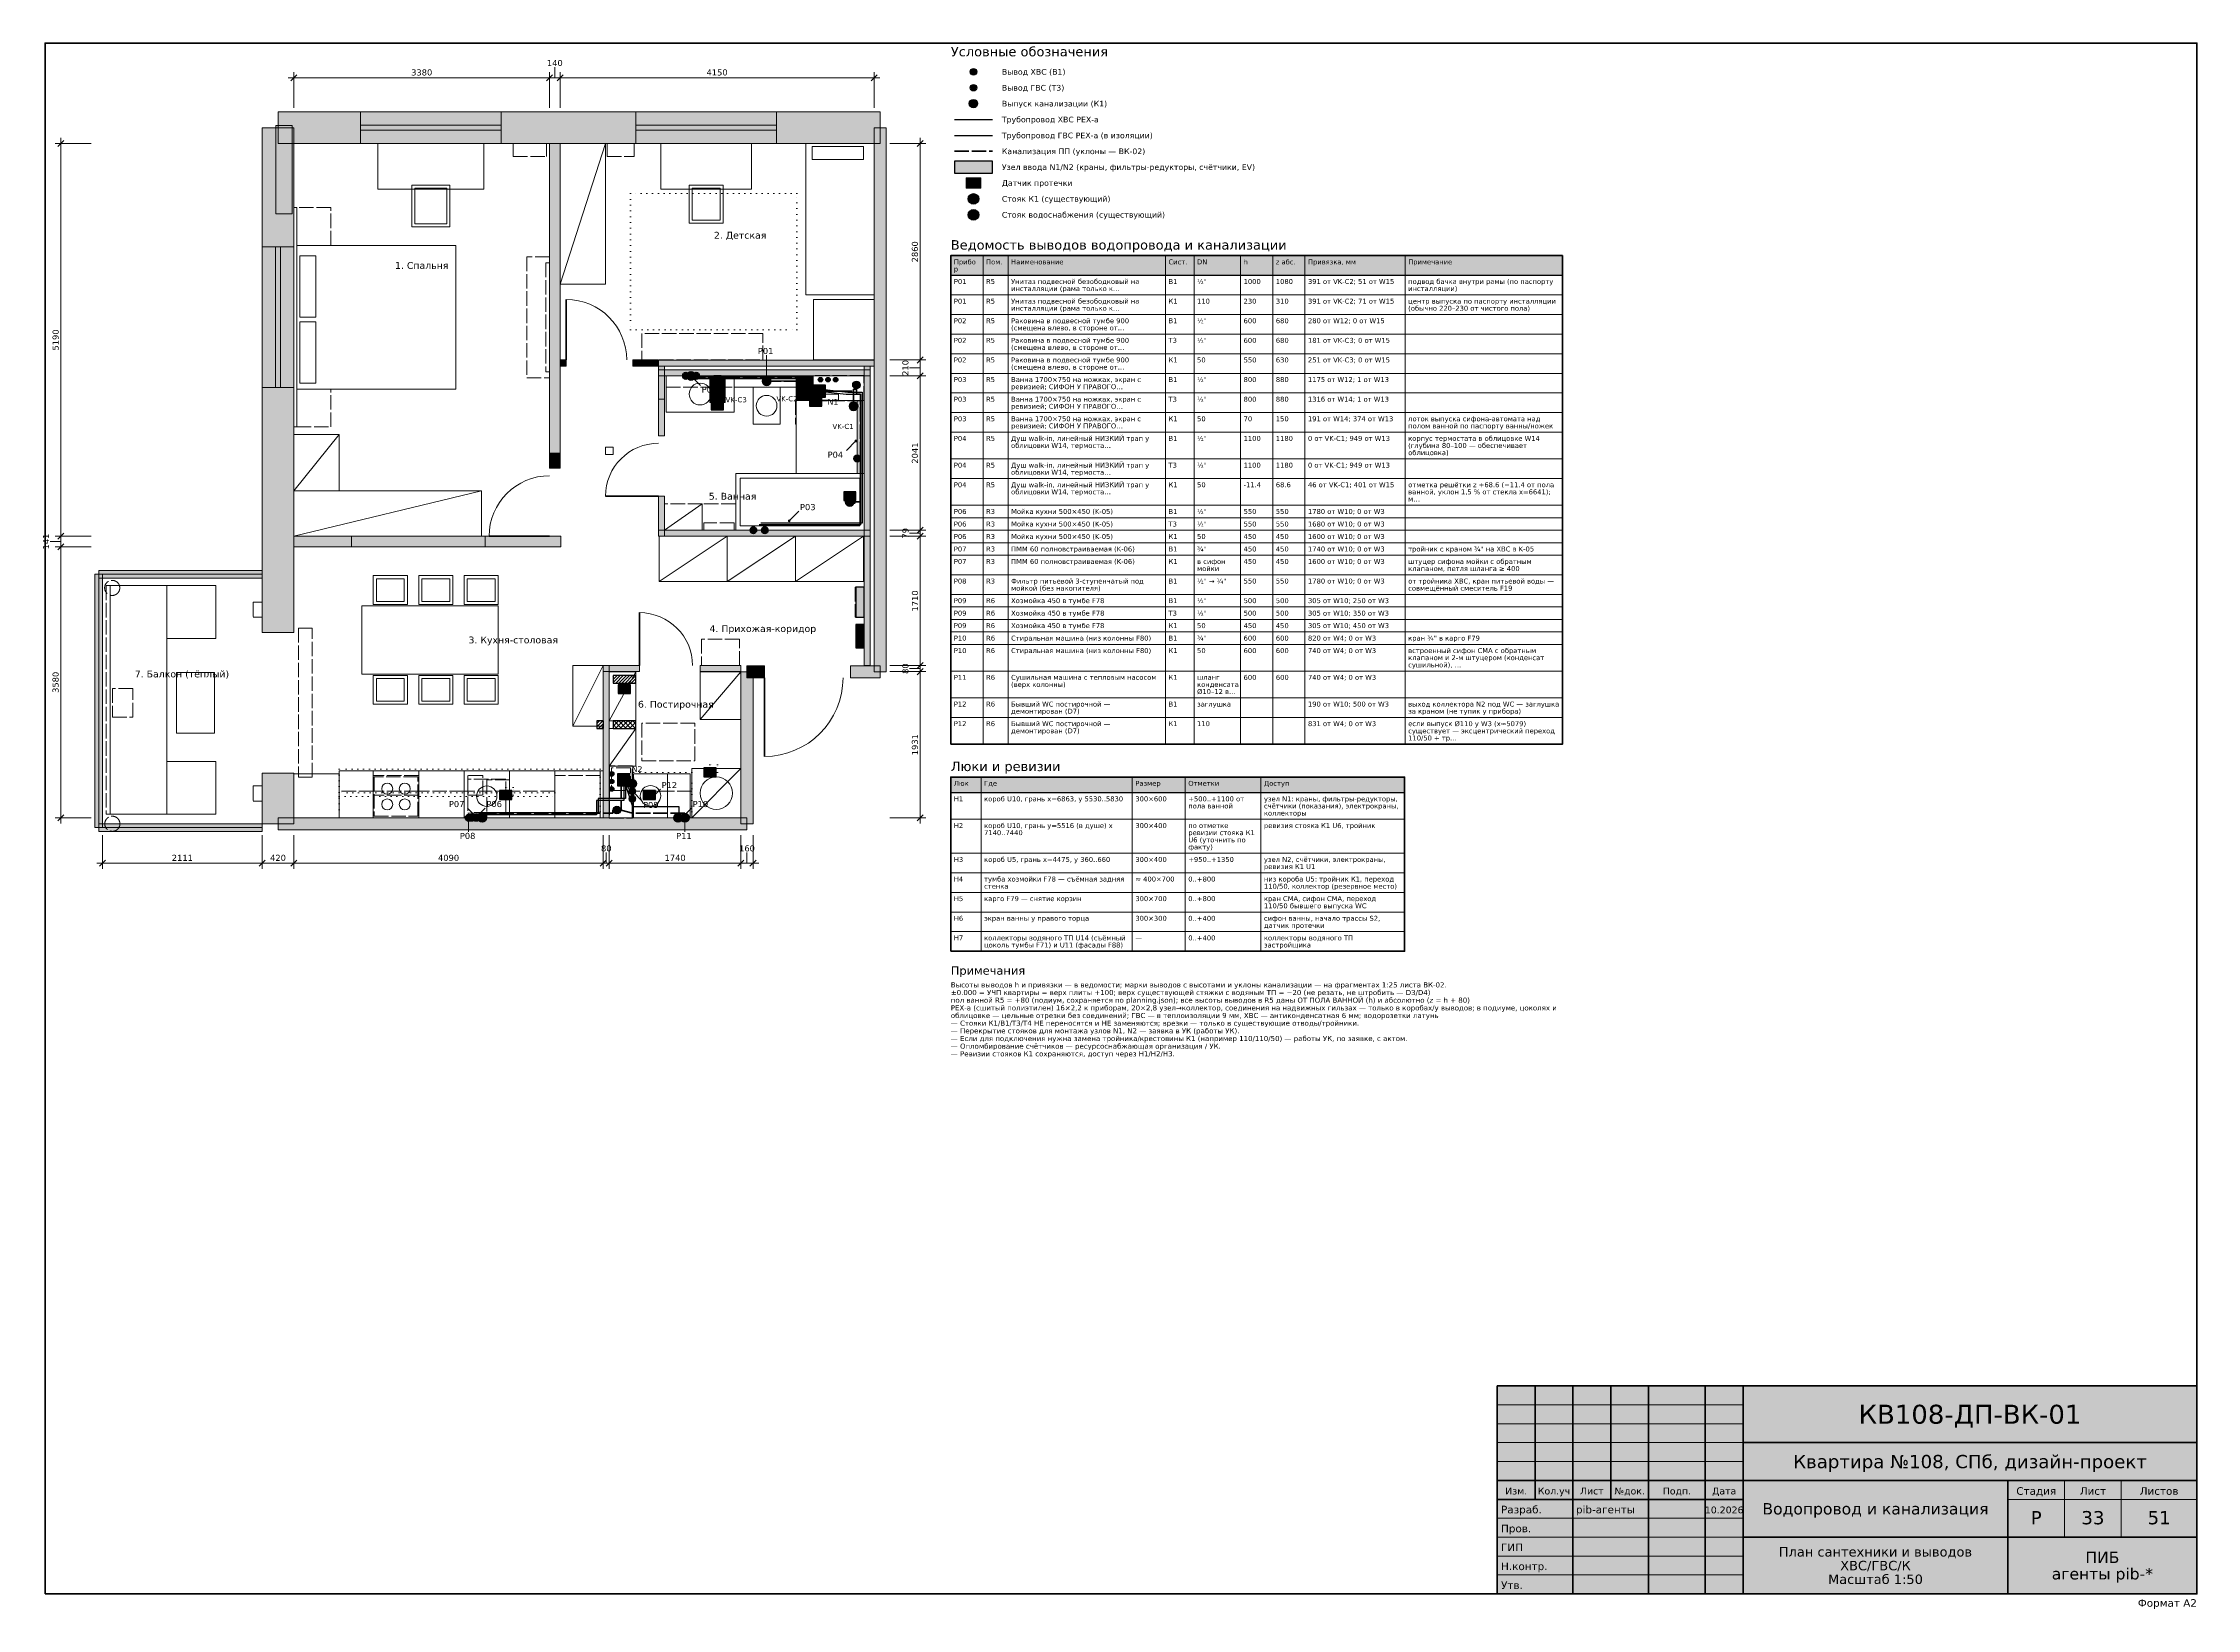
# Model space of a CAD drawing. Header units: millimetres. Extents: x 974 to 29450, y 51 to 20750.
import ezdxf
from ezdxf.enums import TextEntityAlignment as Align

# ---------------------------------------------------------------- set-up
doc = ezdxf.new("R2010")
doc.units = ezdxf.units.MM
doc.linetypes.add('DASHED', pattern=[1.524, 1.27, -0.254])
doc.linetypes.add('DOT', pattern=[0.508, 0, -0.508])
for name, color, linetype in [('AR-NEW', 5, 'CONTINUOUS'), ('AR-WALLS', 7, 'CONTINUOUS'), ('DIM', 7, 'CONTINUOUS'), ('EL-LOW', 3, 'CONTINUOUS'), ('EL-SOCKET', 6, 'CONTINUOUS'), ('FRAME', 7, 'CONTINUOUS'), ('FURN', 8, 'CONTINUOUS'), ('OV', 3, 'CONTINUOUS'), ('TEXT', 7, 'CONTINUOUS'), ('VK', 4, 'CONTINUOUS')]:
    doc.layers.add(name, color=color, linetype=linetype)
doc.styles.add('GOST', font='DejaVuSans.ttf')

msp = doc.modelspace()

# ---------------------------------------------------------------- hatches: boundary and pattern name
at = {"layer": 'AR-NEW', "true_color": 0xc4c4c4}
h = msp.add_hatch(color=7, dxfattribs=at)
h.dxf.hatch_style = 1
h.paths.add_polyline_path([(7810, 16481), (7810, 16561), (7890, 16561), (7890, 16481), (7810, 16481)])
h = msp.add_hatch(color=7, dxfattribs=at)
h.dxf.hatch_style = 1
h.paths.add_polyline_path([(9110, 16561), (9110, 16481), (8770, 16481), (8770, 16561), (9110, 16561)])
at = {"layer": 'AR-NEW', "true_color": 0xd4d4d4}
h = msp.add_hatch(color=7, dxfattribs=at)
h.dxf.hatch_style = 1
h.paths.add_polyline_path([(9990, 16001), (9990, 16351), (9791, 16351), (9791, 16001), (9990, 16001)])
h = msp.add_hatch(color=7, dxfattribs=at)
h.dxf.hatch_style = 1
h.paths.add_polyline_path([(11153, 16026), (11153, 16351), (10931, 16351), (10931, 16026), (11153, 16026)])
at = {"layer": 'AR-NEW', "true_color": 0xc4c4c4}
h = msp.add_hatch(color=7, dxfattribs=at)
h.dxf.hatch_style = 1
h.paths.add_polyline_path([(9190, 15560), (9190, 16041), (9110, 16041), (9110, 15560), (9190, 15560)])
at = {"layer": 'AR-NEW', "true_color": 0xd4d4d4}
h = msp.add_hatch(color=7, dxfattribs=at)
h.dxf.hatch_style = 1
h.paths.add_polyline_path([(11831, 15060), (11831, 16026), (11736, 16026), (11736, 15060), (11831, 15060)])
at = {"layer": 'AR-NEW', "true_color": 0xc4c4c4}
h = msp.add_hatch(color=7, dxfattribs=at)
h.dxf.hatch_style = 1
h.paths.add_polyline_path([(7810, 15131), (7810, 15330), (7670, 15330), (7670, 15131), (7810, 15131)])
h = msp.add_hatch(color=7, dxfattribs=at)
h.dxf.hatch_style = 1
h.paths.add_polyline_path([(6820, 14091), (6820, 14231), (5050, 14231), (5050, 14091), (6820, 14091)])
h = msp.add_hatch(color=7, dxfattribs=at)
h.dxf.hatch_style = 1
h.paths.add_polyline_path([(10200, 12441), (10200, 12521), (9660, 12521), (9660, 12441), (10200, 12441)])
at = {"layer": 'AR-WALLS', "true_color": 0x9a9a9a}
h = msp.add_hatch(color=7, dxfattribs=at)
h.dxf.hatch_style = 1
h.paths.add_polyline_path([(4269, 18491), (4269, 19661), (4050, 19661), (4050, 18491), (4269, 18491)])
h = msp.add_hatch(color=7, dxfattribs=at)
h.dxf.hatch_style = 1
h.paths.add_polyline_path([(4080, 19841), (5170, 19841), (5170, 19421), (4080, 19421), (4080, 19841)])
at = {"layer": 'AR-WALLS', "true_color": 0xffffff}
h = msp.add_hatch(color=7, dxfattribs=at)
h.dxf.hatch_style = 1
h.paths.add_polyline_path([(5170, 19421), (7030, 19421), (7030, 19841), (5170, 19841)])
at = {"layer": 'AR-WALLS', "true_color": 0x9a9a9a}
h = msp.add_hatch(color=7, dxfattribs=at)
h.dxf.hatch_style = 1
h.paths.add_polyline_path([(7030, 19421), (7030, 19841), (8810, 19841), (8810, 19421), (7030, 19421)])
at = {"layer": 'AR-WALLS', "true_color": 0xffffff}
h = msp.add_hatch(color=7, dxfattribs=at)
h.dxf.hatch_style = 1
h.paths.add_polyline_path([(8810, 19421), (10671, 19421), (10671, 19841), (8810, 19841)])
at = {"layer": 'AR-WALLS', "true_color": 0x9a9a9a}
h = msp.add_hatch(color=7, dxfattribs=at)
h.dxf.hatch_style = 1
h.paths.add_polyline_path([(12040, 19421), (10671, 19421), (10671, 19841), (12040, 19841), (12040, 19421)])
h = msp.add_hatch(color=7, dxfattribs=at)
h.dxf.hatch_style = 1
h.paths.add_polyline_path([(4290, 19631), (4290, 18056), (3870, 18056), (3870, 19631), (4290, 19631)])
h = msp.add_hatch(color=7, dxfattribs=at)
h.dxf.hatch_style = 1
h.paths.add_polyline_path([(7670, 19421), (7810, 19421), (7810, 15330), (7670, 15330), (7670, 19421)])
h = msp.add_hatch(color=7, dxfattribs=at)
h.dxf.hatch_style = 1
h.paths.add_polyline_path([(12120, 12440), (12120, 19631), (11960, 19631), (11960, 12440), (12120, 12440)])
at = {"layer": 'AR-WALLS', "true_color": 0xffffff}
h = msp.add_hatch(color=7, dxfattribs=at)
h.dxf.hatch_style = 1
h.paths.add_polyline_path([(3870, 16196), (4290, 16196), (4290, 18056), (3870, 18056)])
at = {"layer": 'AR-WALLS', "true_color": 0x9a9a9a}
h = msp.add_hatch(color=7, dxfattribs=at)
h.dxf.hatch_style = 1
h.paths.add_polyline_path([(11960, 16480), (11960, 16560), (9110, 16560), (9110, 16480), (11960, 16480)])
h = msp.add_hatch(color=7, dxfattribs=at)
h.dxf.hatch_style = 1
h.paths.add_polyline_path([(9190, 16480), (9190, 16041), (9110, 16041), (9110, 16480), (9190, 16480)])
h = msp.add_hatch(color=7, dxfattribs=at)
h.dxf.hatch_style = 1
h.paths.add_polyline_path([(11911, 16351), (11911, 16431), (9110, 16431), (9110, 16351), (11911, 16351)])
h = msp.add_hatch(color=7, dxfattribs=at)
h.dxf.hatch_style = 1
h.paths.add_polyline_path([(11911, 12521), (11911, 16480), (11831, 16480), (11831, 12521), (11911, 12521)])
h = msp.add_hatch(color=7, dxfattribs=at)
h.dxf.hatch_style = 1
h.paths.add_polyline_path([(3870, 16196), (4290, 16196), (4290, 12960), (3870, 12960), (3870, 16196)])
h = msp.add_hatch(color=7, dxfattribs=at)
h.dxf.hatch_style = 1
h.paths.add_polyline_path([(9110, 14231), (9110, 14760), (9190, 14760), (9190, 14231), (9110, 14231)])
h = msp.add_hatch(color=7, dxfattribs=at)
h.dxf.hatch_style = 1
h.paths.add_polyline_path([(11911, 14231), (11911, 14311), (9110, 14311), (9110, 14231), (11911, 14231)])
h = msp.add_hatch(color=7, dxfattribs=at)
h.dxf.hatch_style = 1
h.paths.add_polyline_path([(4290, 14090), (4290, 14230), (5050, 14230), (5050, 14090), (4290, 14090)])
h = msp.add_hatch(color=7, dxfattribs=at)
h.dxf.hatch_style = 1
h.paths.add_polyline_path([(7820, 14230), (7820, 14090), (6820, 14090), (6820, 14230), (7820, 14230)])
at = {"layer": 'AR-WALLS', "true_color": 0xffffff}
h = msp.add_hatch(color=7, dxfattribs=at)
h.dxf.hatch_style = 1
h.paths.add_polyline_path([(1659, 10380), (1759, 10380), (1759, 13728), (1659, 13728)])
h = msp.add_hatch(color=7, dxfattribs=at)
h.dxf.hatch_style = 1
h.paths.add_polyline_path([(1709, 13678), (3870, 13678), (3870, 13778), (1709, 13778)])
at = {"layer": 'AR-WALLS', "true_color": 0x9a9a9a}
h = msp.add_hatch(color=7, dxfattribs=at)
h.dxf.hatch_style = 1
h.paths.add_polyline_path([(8460, 10510), (8460, 12521), (8380, 12521), (8380, 10510), (8460, 10510)])
h = msp.add_hatch(color=7, dxfattribs=at)
h.dxf.hatch_style = 1
h.paths.add_polyline_path([(8380, 12521), (8860, 12521), (8860, 12441), (8380, 12441), (8380, 12521)])
h = msp.add_hatch(color=7, dxfattribs=at)
h.dxf.hatch_style = 1
h.paths.add_polyline_path([(10360, 10430), (10360, 12440), (10200, 12440), (10200, 10430), (10360, 10430)])
h = msp.add_hatch(color=7, dxfattribs=at)
h.dxf.hatch_style = 1
h.paths.add_polyline_path([(10280, 12360), (10280, 12520), (10510, 12520), (10510, 12360), (10280, 12360)])
h = msp.add_hatch(color=7, dxfattribs=at)
h.dxf.hatch_style = 1
h.paths.add_polyline_path([(12040, 12520), (12040, 12360), (11650, 12360), (11650, 12520), (12040, 12520)])
h = msp.add_hatch(color=7, dxfattribs=at)
h.dxf.hatch_style = 1
h.paths.add_polyline_path([(3870, 10430), (3870, 11100), (4290, 11100), (4290, 10430), (3870, 10430)])
at = {"layer": 'AR-WALLS', "true_color": 0xffffff}
h = msp.add_hatch(color=7, dxfattribs=at)
h.dxf.hatch_style = 1
h.paths.add_polyline_path([(1709, 10330), (3870, 10330), (3870, 10430), (1709, 10430)])
at = {"layer": 'AR-WALLS', "true_color": 0x9a9a9a}
h = msp.add_hatch(color=7, dxfattribs=at)
h.dxf.hatch_style = 1
h.paths.add_polyline_path([(10280, 10350), (10280, 10510), (4080, 10510), (4080, 10350), (10280, 10350)])
at = {"layer": 'EL-LOW', "true_color": 0xffffff}
h = msp.add_hatch(color=7, dxfattribs=at)
h.dxf.hatch_style = 1
h.paths.add_polyline_path([(9809, 15902), (9971, 15902), (9971, 16018), (9809, 16018)])
h = msp.add_hatch(color=7, dxfattribs=at)
h.dxf.hatch_style = 1
h.paths.add_polyline_path([(11109, 15952), (11271, 15952), (11271, 16068), (11109, 16068)])
h = msp.add_hatch(color=7, dxfattribs=at)
h.dxf.hatch_style = 1
h.paths.add_polyline_path([(11559, 14702), (11721, 14702), (11721, 14818), (11559, 14818)])
h = msp.add_hatch(color=7, dxfattribs=at)
h.dxf.hatch_style = 1
h.paths.add_polyline_path([(11721, 13160), (11831, 13160), (11831, 13560), (11721, 13560)])
h = msp.add_hatch(color=7, dxfattribs=at)
h.dxf.hatch_style = 1
h.paths.add_polyline_path([(8579, 12152), (8741, 12152), (8741, 12268), (8579, 12268)])
h = msp.add_hatch(color=7, dxfattribs=at)
h.dxf.hatch_style = 1
h.paths.add_polyline_path([(9709, 11052), (9871, 11052), (9871, 11168), (9709, 11168)])
h = msp.add_hatch(color=7, dxfattribs=at)
h.dxf.hatch_style = 1
h.paths.add_polyline_path([(7009, 10752), (7171, 10752), (7171, 10868), (7009, 10868)])
h = msp.add_hatch(color=7, dxfattribs=at)
h.dxf.hatch_style = 1
h.paths.add_polyline_path([(8909, 10752), (9071, 10752), (9071, 10868), (8909, 10868)])
at = {"layer": 'EL-SOCKET', "true_color": 0xc0392b}
h = msp.add_hatch(color=7, dxfattribs=at)
h.dxf.hatch_style = 1
h.paths.add_polyline_path([(11721, 12755), (11831, 12755), (11831, 13065), (11721, 13065)])
at = {"layer": 'FRAME', "true_color": 0xffffff}
h = msp.add_hatch(color=7, dxfattribs=at)
h.dxf.hatch_style = 1
h.paths.add_polyline_path([(20200, 250), (29450, 250), (29450, 3000), (20200, 3000)])
at = {"layer": 'OV', "true_color": 0xd35400}
h = msp.add_hatch(dxfattribs=at)
h.set_pattern_fill('ANSI31', scale=9.16667)
h.paths.add_polyline_path([(8297, 11691), (8382, 11691), (8382, 11790), (8297, 11790)])
h = msp.add_hatch(dxfattribs=at)
h.set_pattern_fill('ANSI37', scale=13.75)
h.paths.add_polyline_path([(8510, 11691), (8810, 11691), (8810, 11790), (8510, 11790)])
at = {"layer": 'TEXT', "true_color": 0xffffff}
h = msp.add_hatch(color=7, dxfattribs=at)
h.dxf.hatch_style = 1
edge = h.paths.add_edge_path()
edge.add_arc((13275, 20370), 42.5, 0, 360)
h = msp.add_hatch(color=7, dxfattribs=at)
h.dxf.hatch_style = 1
edge = h.paths.add_edge_path()
edge.add_arc((13275, 19950), 55, 0, 360)
at = {"layer": 'TEXT', "true_color": 0xd62728}
h = msp.add_hatch(color=7, dxfattribs=at)
h.dxf.hatch_style = 1
edge = h.paths.add_edge_path()
edge.add_arc((13275, 20160), 42.5, 0, 360)
at = {"layer": 'TEXT', "true_color": 0x6b3d1f}
h = msp.add_hatch(color=7, dxfattribs=at)
h.dxf.hatch_style = 1
edge = h.paths.add_edge_path()
edge.add_arc((13275, 19950), 24.8, 0, 360)
at = {"layer": 'TEXT', "true_color": 0xffe9a8}
h = msp.add_hatch(color=7, dxfattribs=at)
h.dxf.hatch_style = 1
h.paths.add_polyline_path([(13025, 19030), (13525, 19030), (13525, 19190), (13025, 19190)])
at = {"layer": 'TEXT', "true_color": 0xffffff}
h = msp.add_hatch(color=7, dxfattribs=at)
h.dxf.hatch_style = 1
h.paths.add_polyline_path([(13179, 18832), (13371, 18832), (13371, 18968), (13179, 18968)])
h = msp.add_hatch(color=7, dxfattribs=at)
h.dxf.hatch_style = 1
edge = h.paths.add_edge_path()
edge.add_arc((13275, 18690), 70, 0, 360)
h = msp.add_hatch(color=7, dxfattribs=at)
h.dxf.hatch_style = 1
edge = h.paths.add_edge_path()
edge.add_arc((13275, 18480), 70, 0, 360)
at = {"layer": 'TEXT', "true_color": 0x6b3d1f}
h = msp.add_hatch(color=7, dxfattribs=at)
h.dxf.hatch_style = 1
edge = h.paths.add_edge_path()
edge.add_arc((13275, 18690), 31.5, 0, 360)
at = {"layer": 'TEXT', "true_color": 0xe6e6e6}
h = msp.add_hatch(color=7, dxfattribs=at)
h.dxf.hatch_style = 1
h.paths.add_polyline_path([(12975, 17681), (21062, 17681), (21062, 17940), (12975, 17940)])
at = {"layer": 'TEXT'}
h = msp.add_hatch(color=7, dxfattribs=at)
h.dxf.hatch_style = 1
edge = h.paths.add_edge_path()
edge.add_arc((9540, 16351), 12.5, 0, 360)
h = msp.add_hatch(color=7, dxfattribs=at)
h.dxf.hatch_style = 1
edge = h.paths.add_edge_path()
edge.add_arc((10540, 16290), 12.5, 0, 360)
h = msp.add_hatch(color=7, dxfattribs=at)
h.dxf.hatch_style = 1
edge = h.paths.add_edge_path()
edge.add_arc((11721, 15490), 12.5, 0, 360)
h = msp.add_hatch(color=7, dxfattribs=at)
h.dxf.hatch_style = 1
edge = h.paths.add_edge_path()
edge.add_arc((10840, 14435), 12.5, 0, 360)
h = msp.add_hatch(color=7, dxfattribs=at)
h.dxf.hatch_style = 1
edge = h.paths.add_edge_path()
edge.add_arc((8765, 10860), 12.5, 0, 360)
at = {"layer": 'TEXT', "true_color": 0xe6e6e6}
h = msp.add_hatch(color=7, dxfattribs=at)
h.dxf.hatch_style = 1
h.paths.add_polyline_path([(12975, 10842), (18975, 10842), (18975, 11047), (12975, 11047)])
at = {"layer": 'TEXT'}
h = msp.add_hatch(color=7, dxfattribs=at)
h.dxf.hatch_style = 1
edge = h.paths.add_edge_path()
edge.add_arc((9010, 10760), 12.5, 0, 360)
h = msp.add_hatch(color=7, dxfattribs=at)
h.dxf.hatch_style = 1
edge = h.paths.add_edge_path()
edge.add_arc((6600, 10510), 12.5, 0, 360)
h = msp.add_hatch(color=7, dxfattribs=at)
h.dxf.hatch_style = 1
edge = h.paths.add_edge_path()
edge.add_arc((6693, 10510), 12.5, 0, 360)
h = msp.add_hatch(color=7, dxfattribs=at)
h.dxf.hatch_style = 1
edge = h.paths.add_edge_path()
edge.add_arc((6710, 10510), 12.5, 0, 360)
h = msp.add_hatch(color=7, dxfattribs=at)
h.dxf.hatch_style = 1
edge = h.paths.add_edge_path()
edge.add_arc((9420, 10510), 12.5, 0, 360)
h = msp.add_hatch(color=7, dxfattribs=at)
h.dxf.hatch_style = 1
edge = h.paths.add_edge_path()
edge.add_arc((9460, 10510), 12.5, 0, 360)
at = {"layer": 'VK', "true_color": 0xffffff}
h = msp.add_hatch(color=7, dxfattribs=at)
h.dxf.hatch_style = 1
edge = h.paths.add_edge_path()
edge.add_arc((9470, 16351), 42.5, 0, 360)
h = msp.add_hatch(color=7, dxfattribs=at)
h.dxf.hatch_style = 1
edge = h.paths.add_edge_path()
edge.add_arc((9540, 16351), 55, 0, 360)
at = {"layer": 'VK', "true_color": 0x6b3d1f}
h = msp.add_hatch(color=7, dxfattribs=at)
h.dxf.hatch_style = 1
edge = h.paths.add_edge_path()
edge.add_arc((9540, 16351), 22.5, 0, 360)
at = {"layer": 'VK', "true_color": 0xd62728}
h = msp.add_hatch(color=7, dxfattribs=at)
h.dxf.hatch_style = 1
edge = h.paths.add_edge_path()
edge.add_arc((9610, 16351), 42.5, 0, 360)
at = {"layer": 'VK', "true_color": 0x2e8b57}
h = msp.add_hatch(dxfattribs=at)
h.set_pattern_fill('ANSI31', scale=9.16667)
h.paths.add_polyline_path([(9841, 16051), (9940, 16051), (9940, 16351), (9841, 16351)])
at = {"layer": 'VK', "true_color": 0xffffff}
h = msp.add_hatch(color=7, dxfattribs=at)
h.dxf.hatch_style = 1
edge = h.paths.add_edge_path()
edge.add_arc((10540, 16280), 55, 0, 360)
h = msp.add_hatch(color=7, dxfattribs=at)
h.dxf.hatch_style = 1
edge = h.paths.add_edge_path()
edge.add_arc((10540, 16300), 42.5, 0, 360)
at = {"layer": 'VK', "true_color": 0x6b3d1f}
h = msp.add_hatch(color=7, dxfattribs=at)
h.dxf.hatch_style = 1
edge = h.paths.add_edge_path()
edge.add_arc((10540, 16280), 22.5, 0, 360)
at = {"layer": 'VK', "true_color": 0xffffff}
h = msp.add_hatch(color=7, dxfattribs=at)
h.dxf.hatch_style = 1
edge = h.paths.add_edge_path()
edge.add_arc((11252, 16301), 30, 0, 360)
h = msp.add_hatch(color=7, dxfattribs=at)
h.dxf.hatch_style = 1
edge = h.paths.add_edge_path()
edge.add_arc((11352, 16301), 30, 0, 360)
h = msp.add_hatch(color=7, dxfattribs=at)
h.dxf.hatch_style = 1
edge = h.paths.add_edge_path()
edge.add_arc((11452, 16301), 30, 0, 360)
h = msp.add_hatch(color=7, dxfattribs=at)
h.dxf.hatch_style = 1
edge = h.paths.add_edge_path()
edge.add_arc((11728, 16231), 50, 0, 360)
at = {"layer": 'VK', "true_color": 0x6b3d1f}
h = msp.add_hatch(color=7, dxfattribs=at)
h.dxf.hatch_style = 1
edge = h.paths.add_edge_path()
edge.add_arc((11728, 16231), 22.5, 0, 360)
at = {"layer": 'VK', "true_color": 0xffe9a8}
h = msp.add_hatch(color=7, dxfattribs=at)
h.dxf.hatch_style = 1
h.paths.add_polyline_path([(11160, 16070), (11320, 16070), (11320, 16230), (11160, 16230)])
at = {"layer": 'VK', "true_color": 0xffffff}
h = msp.add_hatch(color=7, dxfattribs=at)
h.dxf.hatch_style = 1
edge = h.paths.add_edge_path()
edge.add_arc((11690, 15950), 55, 0, 360)
at = {"layer": 'VK', "true_color": 0x6b3d1f}
h = msp.add_hatch(color=7, dxfattribs=at)
h.dxf.hatch_style = 1
edge = h.paths.add_edge_path()
edge.add_arc((11690, 15950), 22.5, 0, 360)
at = {"layer": 'VK', "true_color": 0xffffff}
h = msp.add_hatch(color=7, dxfattribs=at)
h.dxf.hatch_style = 1
edge = h.paths.add_edge_path()
edge.add_arc((11736, 15260), 42.5, 0, 360)
at = {"layer": 'VK', "true_color": 0xd62728}
h = msp.add_hatch(color=7, dxfattribs=at)
h.dxf.hatch_style = 1
edge = h.paths.add_edge_path()
edge.add_arc((11736, 15260), 42.5, 0, 360)
at = {"layer": 'VK', "true_color": 0xffffff}
h = msp.add_hatch(color=7, dxfattribs=at)
h.dxf.hatch_style = 1
edge = h.paths.add_edge_path()
edge.add_arc((11640, 14685), 55, 0, 360)
at = {"layer": 'VK', "true_color": 0x6b3d1f}
h = msp.add_hatch(color=7, dxfattribs=at)
h.dxf.hatch_style = 1
edge = h.paths.add_edge_path()
edge.add_arc((11640, 14685), 22.5, 0, 360)
at = {"layer": 'VK', "true_color": 0xffffff}
h = msp.add_hatch(color=7, dxfattribs=at)
h.dxf.hatch_style = 1
edge = h.paths.add_edge_path()
edge.add_arc((10365, 14310), 42.5, 0, 360)
at = {"layer": 'VK', "true_color": 0xd62728}
h = msp.add_hatch(color=7, dxfattribs=at)
h.dxf.hatch_style = 1
edge = h.paths.add_edge_path()
edge.add_arc((10515, 14310), 42.5, 0, 360)
at = {"layer": 'VK', "true_color": 0x2e8b57}
h = msp.add_hatch(dxfattribs=at)
h.set_pattern_fill('ANSI31', scale=9.16667)
h.paths.add_polyline_path([(8510, 12291), (8810, 12291), (8810, 12390), (8510, 12390)])
at = {"layer": 'VK', "true_color": 0xffffff}
h = msp.add_hatch(color=7, dxfattribs=at)
h.dxf.hatch_style = 1
edge = h.paths.add_edge_path()
edge.add_arc((8491, 11089), 30, 0, 360)
h = msp.add_hatch(color=7, dxfattribs=at)
h.dxf.hatch_style = 1
edge = h.paths.add_edge_path()
edge.add_arc((8491, 10989), 30, 0, 360)
h = msp.add_hatch(color=7, dxfattribs=at)
h.dxf.hatch_style = 1
edge = h.paths.add_edge_path()
edge.add_arc((8491, 10890), 30, 0, 360)
at = {"layer": 'VK', "true_color": 0xffe9a8}
h = msp.add_hatch(color=7, dxfattribs=at)
h.dxf.hatch_style = 1
h.paths.add_polyline_path([(8570, 10930), (8730, 10930), (8730, 11090), (8570, 11090)])
at = {"layer": 'VK', "true_color": 0xffffff}
h = msp.add_hatch(color=7, dxfattribs=at)
h.dxf.hatch_style = 1
edge = h.paths.add_edge_path()
edge.add_arc((8650, 11010), 42.5, 0, 360)
h = msp.add_hatch(color=7, dxfattribs=at)
h.dxf.hatch_style = 1
edge = h.paths.add_edge_path()
edge.add_arc((8765, 10960), 55, 0, 360)
at = {"layer": 'VK', "true_color": 0xd62728}
h = msp.add_hatch(color=7, dxfattribs=at)
h.dxf.hatch_style = 1
edge = h.paths.add_edge_path()
edge.add_arc((8765, 10860), 42.5, 0, 360)
at = {"layer": 'VK', "true_color": 0x6b3d1f}
h = msp.add_hatch(color=7, dxfattribs=at)
h.dxf.hatch_style = 1
edge = h.paths.add_edge_path()
edge.add_arc((8765, 10960), 22.5, 0, 360)
at = {"layer": 'VK', "true_color": 0xffffff}
h = msp.add_hatch(color=7, dxfattribs=at)
h.dxf.hatch_style = 1
edge = h.paths.add_edge_path()
edge.add_arc((6600, 10510), 42.5, 0, 360)
h = msp.add_hatch(color=7, dxfattribs=at)
h.dxf.hatch_style = 1
edge = h.paths.add_edge_path()
edge.add_arc((6600, 10510), 42.5, 0, 360)
h = msp.add_hatch(color=7, dxfattribs=at)
h.dxf.hatch_style = 1
edge = h.paths.add_edge_path()
edge.add_arc((6640, 10510), 42.5, 0, 360)
at = {"layer": 'VK', "true_color": 0xd62728}
h = msp.add_hatch(color=7, dxfattribs=at)
h.dxf.hatch_style = 1
edge = h.paths.add_edge_path()
edge.add_arc((6700, 10510), 42.5, 0, 360)
at = {"layer": 'VK', "true_color": 0xffffff}
h = msp.add_hatch(color=7, dxfattribs=at)
h.dxf.hatch_style = 1
edge = h.paths.add_edge_path()
edge.add_arc((6780, 10510), 55, 0, 360)
h = msp.add_hatch(color=7, dxfattribs=at)
h.dxf.hatch_style = 1
edge = h.paths.add_edge_path()
edge.add_arc((6780, 10510), 55, 0, 360)
h = msp.add_hatch(color=7, dxfattribs=at)
h.dxf.hatch_style = 1
edge = h.paths.add_edge_path()
edge.add_arc((8561, 10611), 50, 0, 360)
at = {"layer": 'VK', "true_color": 0x6b3d1f}
h = msp.add_hatch(color=7, dxfattribs=at)
h.dxf.hatch_style = 1
edge = h.paths.add_edge_path()
edge.add_arc((8561, 10611), 22.5, 0, 360)
at = {"layer": 'VK', "true_color": 0xffffff}
h = msp.add_hatch(color=7, dxfattribs=at)
h.dxf.hatch_style = 1
edge = h.paths.add_edge_path()
edge.add_arc((8765, 10760), 42.5, 0, 360)
h = msp.add_hatch(color=7, dxfattribs=at)
h.dxf.hatch_style = 1
edge = h.paths.add_edge_path()
edge.add_arc((9369, 10510), 55, 0, 360)
h = msp.add_hatch(color=7, dxfattribs=at)
h.dxf.hatch_style = 1
edge = h.paths.add_edge_path()
edge.add_arc((9380, 10510), 42.5, 0, 360)
h = msp.add_hatch(color=7, dxfattribs=at)
h.dxf.hatch_style = 1
edge = h.paths.add_edge_path()
edge.add_arc((9460, 10510), 55, 0, 360)
h = msp.add_hatch(color=7, dxfattribs=at)
h.dxf.hatch_style = 1
edge = h.paths.add_edge_path()
edge.add_arc((9460, 10510), 55, 0, 360)
at = {"layer": 'VK', "true_color": 0x6b3d1f}
h = msp.add_hatch(color=7, dxfattribs=at)
h.dxf.hatch_style = 1
edge = h.paths.add_edge_path()
edge.add_arc((6780, 10510), 22.5, 0, 360)
h = msp.add_hatch(color=7, dxfattribs=at)
h.dxf.hatch_style = 1
edge = h.paths.add_edge_path()
edge.add_arc((6780, 10510), 22.5, 0, 360)
h = msp.add_hatch(color=7, dxfattribs=at)
h.dxf.hatch_style = 1
edge = h.paths.add_edge_path()
edge.add_arc((9369, 10510), 22.5, 0, 360)
h = msp.add_hatch(color=7, dxfattribs=at)
h.dxf.hatch_style = 1
edge = h.paths.add_edge_path()
edge.add_arc((9460, 10510), 22.5, 0, 360)
h = msp.add_hatch(color=7, dxfattribs=at)
h.dxf.hatch_style = 1
edge = h.paths.add_edge_path()
edge.add_arc((9460, 10510), 22.5, 0, 360)

# ---------------------------------------------------------------- linework, layer by layer
at = {"layer": 'AR-NEW', "lineweight": 15, "true_color": 0x7f7f7f}
for points in [[(7810, 16481), (7810, 16561), (7890, 16561), (7890, 16481), (7810, 16481)], [(9110, 16561), (9110, 16481), (8770, 16481), (8770, 16561), (9110, 16561)], [(9190, 15560), (9190, 16041), (9110, 16041), (9110, 15560), (9190, 15560)], [(7810, 15131), (7810, 15330), (7670, 15330), (7670, 15131), (7810, 15131)], [(6820, 14091), (6820, 14231), (5050, 14231), (5050, 14091), (6820, 14091)], [(10200, 12441), (10200, 12521), (9660, 12521), (9660, 12441), (10200, 12441)]]:
    msp.add_lwpolyline(points, close=True, dxfattribs=at)
at = {"layer": 'AR-NEW', "lineweight": 13, "true_color": 0x8f8f8f}
for points in [[(9990, 16001), (9990, 16351), (9791, 16351), (9791, 16001), (9990, 16001)], [(11153, 16026), (11153, 16351), (10931, 16351), (10931, 16026), (11153, 16026)], [(11831, 15060), (11831, 16026), (11736, 16026), (11736, 15060), (11831, 15060)]]:
    msp.add_lwpolyline(points, close=True, dxfattribs=at)
at = {"layer": 'AR-WALLS', "lineweight": 15, "true_color": 0x7f7f7f}
for points in [[(4269, 18491), (4269, 19661), (4050, 19661), (4050, 18491), (4269, 18491)], [(4080, 19841), (5170, 19841), (5170, 19421), (4080, 19421), (4080, 19841)], [(7030, 19421), (7030, 19841), (8810, 19841), (8810, 19421), (7030, 19421)], [(12040, 19421), (10671, 19421), (10671, 19841), (12040, 19841), (12040, 19421)], [(4290, 19631), (4290, 18056), (3870, 18056), (3870, 19631), (4290, 19631)], [(7670, 19421), (7810, 19421), (7810, 15330), (7670, 15330), (7670, 19421)], [(12120, 12440), (12120, 19631), (11960, 19631), (11960, 12440), (12120, 12440)], [(11960, 16480), (11960, 16560), (9110, 16560), (9110, 16480), (11960, 16480)], [(9190, 16480), (9190, 16041), (9110, 16041), (9110, 16480), (9190, 16480)], [(11911, 16351), (11911, 16431), (9110, 16431), (9110, 16351), (11911, 16351)], [(11911, 12521), (11911, 16480), (11831, 16480), (11831, 12521), (11911, 12521)], [(3870, 16196), (4290, 16196), (4290, 12960), (3870, 12960), (3870, 16196)], [(9110, 14231), (9110, 14760), (9190, 14760), (9190, 14231), (9110, 14231)], [(11911, 14231), (11911, 14311), (9110, 14311), (9110, 14231), (11911, 14231)], [(4290, 14090), (4290, 14230), (5050, 14230), (5050, 14090), (4290, 14090)], [(7820, 14230), (7820, 14090), (6820, 14090), (6820, 14230), (7820, 14230)], [(8460, 10510), (8460, 12521), (8380, 12521), (8380, 10510), (8460, 10510)], [(8380, 12521), (8860, 12521), (8860, 12441), (8380, 12441), (8380, 12521)], [(10360, 10430), (10360, 12440), (10200, 12440), (10200, 10430), (10360, 10430)], [(10280, 12360), (10280, 12520), (10510, 12520), (10510, 12360), (10280, 12360)], [(12040, 12520), (12040, 12360), (11650, 12360), (11650, 12520), (12040, 12520)], [(3870, 10430), (3870, 11100), (4290, 11100), (4290, 10430), (3870, 10430)], [(10280, 10350), (10280, 10510), (4080, 10510), (4080, 10350), (10280, 10350)]]:
    msp.add_lwpolyline(points, close=True, dxfattribs=at)
at = {"layer": 'AR-WALLS', "lineweight": 20, "true_color": 0x9a9a9a}
for points in [[(5170, 19421), (7030, 19421), (7030, 19841), (5170, 19841)], [(8810, 19421), (10671, 19421), (10671, 19841), (8810, 19841)], [(3870, 16196), (4290, 16196), (4290, 18056), (3870, 18056)], [(1659, 10380), (1759, 10380), (1759, 13728), (1659, 13728)], [(1709, 13678), (3870, 13678), (3870, 13778), (1709, 13778)], [(1709, 10330), (3870, 10330), (3870, 10430), (1709, 10430)]]:
    msp.add_lwpolyline(points, close=True, dxfattribs=at)
at = {"layer": 'AR-WALLS', "lineweight": 15, "true_color": 0x9a9a9a}
for points in [[(5170, 19665), (7030, 19665)], [(8810, 19665), (10671, 19665)], [(5170, 19597), (7030, 19597)], [(8810, 19597), (10671, 19597)], [(4046, 16196), (4046, 18056)], [(4114, 16196), (4114, 18056)], [(1709, 10380), (1709, 13728)], [(1709, 13728), (3870, 13728)], [(1709, 10380), (3870, 10380)]]:
    msp.add_lwpolyline(points, dxfattribs=at)
at = {"layer": 'AR-WALLS', "lineweight": 35, "true_color": 0x9a9a9a}
for points in [[(7890, 16561), (7890, 17361)], [(9110, 14760), (8410, 14760)], [(7670, 14231), (6870, 14231)], [(8860, 12521), (8860, 13221)], [(10510, 12360), (10510, 11320)]]:
    msp.add_lwpolyline(points, dxfattribs=at)
at = {"layer": 'AR-WALLS', "linetype": 'DASHED', "lineweight": 20, "ltscale": 150, "true_color": 0x4a6fa5}
for centre in [(1888, 13548), (1890, 10430)]:
    msp.add_circle(centre, 100, dxfattribs=at)
at = {"layer": 'AR-WALLS', "lineweight": 15, "true_color": 0x9a9a9a}
for centre, radius, start, end in [((7890, 16561), 800, 0, 90), ((9110, 14760), 700, 90, 180), ((7670, 14231), 800, 90, 180), ((8860, 12521), 700, 0, 90), ((10510, 12360), 1040, 270, 360)]:
    msp.add_arc(centre, radius, start, end, dxfattribs=at)
at = {"layer": 'DIM', "color": 7, "lineweight": 15}
for points in [[(4215, 20292), (12035, 20292)], [(4290, 19892), (4290, 20367)], [(7670, 19892), (7670, 20367)], [(7810, 19892), (7810, 20367)], [(11960, 19892), (11960, 20367)], [(1609, 19421), (1134, 19421)], [(1209, 10435), (1209, 19496)], [(12170, 19421), (12645, 19421)], [(12570, 10435), (12570, 19496)], [(12170, 16561), (12645, 16561)], [(12170, 16351), (12645, 16351)], [(12170, 14310), (12645, 14310)], [(1609, 14231), (1134, 14231)], [(1609, 14090), (1134, 14090)], [(12170, 14231), (12645, 14231)], [(12170, 12521), (12645, 12521)], [(12170, 12441), (12645, 12441)], [(1609, 10510), (1134, 10510)], [(1759, 10280), (1759, 9835)], [(3870, 10280), (3870, 9835)], [(4290, 10280), (4290, 9835)], [(8380, 10280), (8380, 9835)], [(8460, 10280), (8460, 9835)], [(10200, 10280), (10200, 9835)], [(10360, 10280), (10360, 9835)], [(12170, 10510), (12645, 10510)], [(1684, 9910), (10435, 9910)]]:
    msp.add_lwpolyline(points, dxfattribs=at)
at = {"layer": 'DIM', "color": 7, "lineweight": 35}
for points in [[(4250, 20252), (4330, 20332)], [(7630, 20252), (7710, 20332)], [(7770, 20252), (7850, 20332)], [(11920, 20252), (12000, 20332)], [(1169, 19381), (1249, 19461)], [(12530, 19381), (12610, 19461)], [(12530, 16521), (12610, 16601)], [(12530, 16311), (12610, 16391)], [(1169, 14191), (1249, 14271)], [(12530, 14270), (12610, 14350)], [(12530, 14191), (12610, 14271)], [(1169, 14050), (1249, 14130)], [(12530, 12481), (12610, 12561)], [(12530, 12401), (12610, 12481)], [(1169, 10470), (1249, 10550)], [(12530, 10470), (12610, 10550)], [(1719, 9870), (1799, 9950)], [(3830, 9870), (3910, 9950)], [(4250, 9870), (4330, 9950)], [(8340, 9870), (8420, 9950)], [(8420, 9870), (8500, 9950)], [(10160, 9870), (10240, 9950)], [(10320, 9870), (10400, 9950)]]:
    msp.add_lwpolyline(points, dxfattribs=at)
at = {"layer": 'DIM', "color": 7, "lineweight": 13}
for points in [[(7740, 20292), (7740, 20432)], [(12570, 16456), (12430, 16456)], [(12570, 14270), (12430, 14270)], [(1209, 14161), (1069, 14161)], [(12570, 12481), (12430, 12481)], [(8420, 9910), (8420, 10050)], [(10280, 9910), (10280, 10050)]]:
    msp.add_lwpolyline(points, dxfattribs=at)
at = {"layer": 'EL-LOW', "lineweight": 25, "true_color": 0x1e7d32}
for points in [[(9809, 15902), (9971, 15902), (9971, 16018), (9809, 16018)], [(11109, 15952), (11271, 15952), (11271, 16068), (11109, 16068)], [(11559, 14702), (11721, 14702), (11721, 14818), (11559, 14818)], [(8579, 12152), (8741, 12152), (8741, 12268), (8579, 12268)], [(9709, 11052), (9871, 11052), (9871, 11168), (9709, 11168)], [(7009, 10752), (7171, 10752), (7171, 10868), (7009, 10868)], [(8909, 10752), (9071, 10752), (9071, 10868), (8909, 10868)]]:
    msp.add_lwpolyline(points, close=True, dxfattribs=at)
at = {"layer": 'EL-LOW', "lineweight": 30, "true_color": 0x2c7a2c}
msp.add_lwpolyline([(11721, 13160), (11831, 13160), (11831, 13560), (11721, 13560)], close=True, dxfattribs=at)
at = {"layer": 'EL-SOCKET', "lineweight": 30, "true_color": 0xc0392b}
msp.add_lwpolyline([(11721, 12755), (11831, 12755), (11831, 13065), (11721, 13065)], close=True, dxfattribs=at)
at = {"layer": 'FRAME', "color": 7, "lineweight": 50}
for points in [[(1000, 250), (29450, 250), (29450, 20750), (1000, 20750)], [(20200, 250), (29450, 250), (29450, 3000), (20200, 3000)]]:
    msp.add_lwpolyline(points, close=True, dxfattribs=at)
for points in [[(20700, 1500), (20700, 3000)], [(21200, 250), (21200, 3000)], [(21700, 1500), (21700, 3000)], [(22200, 250), (22200, 3000)], [(22950, 250), (22950, 3000)], [(23450, 250), (23450, 3000)], [(23450, 2250), (29450, 2250)], [(20200, 1750), (23450, 1750)], [(23450, 1750), (29450, 1750)], [(26950, 250), (26950, 1750)], [(20200, 1500), (23450, 1500)], [(23450, 1000), (29450, 1000)]]:
    msp.add_lwpolyline(points, dxfattribs=at)
at = {"layer": 'FRAME', "color": 7, "lineweight": 20}
for points in [[(20200, 2750), (23450, 2750)], [(20200, 2500), (23450, 2500)], [(20200, 2250), (23450, 2250)], [(20200, 2000), (23450, 2000)], [(27700, 1000), (27700, 1750)], [(28450, 1000), (28450, 1750)], [(26950, 1500), (29450, 1500)], [(20200, 1250), (23450, 1250)], [(20200, 1000), (23450, 1000)], [(20200, 750), (23450, 750)], [(20200, 500), (23450, 500)]]:
    msp.add_lwpolyline(points, dxfattribs=at)
at = {"layer": 'FURN', "lineweight": 15, "true_color": 0xb8b8b8}
for points in [[(5400, 18821), (6800, 18821), (6800, 19421), (5400, 19421)], [(7810, 17561), (8410, 17561), (8410, 19421), (7810, 19421)], [(9140, 18821), (10340, 18821), (10340, 19421), (9140, 19421)], [(11060, 17421), (11960, 17421), (11960, 19421), (11060, 19421)], [(5850, 18321), (6350, 18321), (6350, 18871), (5850, 18871)], [(9515, 18371), (9965, 18371), (9965, 18871), (9515, 18871)], [(4330, 16176), (6430, 16176), (6430, 18076), (4330, 18076)], [(11160, 16561), (11960, 16561), (11960, 17361), (11160, 17361)], [(9210, 15871), (10110, 15871), (10110, 16351), (9210, 16351)], [(10110, 16201), (10931, 16201), (10931, 16351), (10110, 16351)], [(10360, 15711), (10720, 15711), (10720, 16201), (10360, 16201)], [(10931, 15060), (11736, 15060), (11736, 16026), (10931, 16026)], [(11736, 15060), (11831, 15060), (11831, 16026), (11736, 16026)], [(4290, 14831), (4890, 14831), (4890, 15576), (4290, 15576)], [(4290, 14231), (6770, 14231), (6770, 14831), (4290, 14831)], [(10131, 14310), (11831, 14310), (11831, 15060), (10131, 15060)], [(9120, 13631), (10020, 13631), (10020, 14231), (9120, 14231)], [(10020, 13631), (10920, 13631), (10920, 14231), (10020, 14231)], [(10920, 13631), (11820, 13631), (11820, 14231), (10920, 14231)], [(5340, 13330), (5790, 13330), (5790, 13710), (5340, 13710)], [(5940, 13330), (6390, 13330), (6390, 13710), (5940, 13710)], [(6540, 13330), (6990, 13330), (6990, 13710), (6540, 13710)], [(1859, 10555), (2609, 10555), (2609, 13578), (1859, 13578)], [(2609, 12878), (3259, 12878), (3259, 13578), (2609, 13578)], [(5190, 12410), (6990, 12410), (6990, 13310), (5190, 13310)], [(2740, 11630), (3240, 11630), (3240, 12430), (2740, 12430)], [(5340, 12010), (5790, 12010), (5790, 12390), (5340, 12390)], [(5940, 12010), (6390, 12010), (6390, 12390), (5940, 12390)], [(6540, 12010), (6990, 12010), (6990, 12390), (6540, 12390)], [(7980, 11721), (8380, 11721), (8380, 12521), (7980, 12521)], [(8460, 11790), (8810, 11790), (8810, 12440), (8460, 12440)], [(9660, 11810), (10200, 11810), (10200, 12440), (9660, 12440)], [(8460, 11191), (8810, 11191), (8810, 11691), (8460, 11691)], [(2609, 10555), (3259, 10555), (3259, 11255), (2609, 11255)], [(4890, 10510), (5340, 10510), (5340, 11130), (4890, 11130)], [(5340, 10510), (5940, 10510), (5940, 11130), (5340, 11130)], [(5940, 10510), (6540, 10510), (6540, 11130), (5940, 11130)], [(6540, 10510), (7140, 10510), (7140, 11130), (6540, 11130)], [(7140, 10510), (7740, 10510), (7740, 11130), (7140, 11130)], [(7740, 10510), (8340, 10510), (8340, 11130), (7740, 11130)], [(8340, 10510), (8380, 10510), (8380, 11130), (8340, 11130)], [(9550, 10510), (10200, 10510), (10200, 11160), (9550, 11160)], [(4290, 10510), (4890, 10510), (4890, 11090), (4290, 11090)], [(8780, 10510), (9230, 10510), (9230, 11090), (8780, 11090)], [(9230, 10510), (9530, 10510), (9530, 11090), (9230, 11090)]]:
    msp.add_lwpolyline(points, close=True, dxfattribs=at)
at = {"layer": 'FURN', "linetype": 'DASHED', "lineweight": 15, "ltscale": 150, "true_color": 0xb8b8b8}
for points in [[(7190, 19251), (7630, 19251), (7630, 19421), (7190, 19421)], [(8430, 19251), (8790, 19251), (8790, 19421), (8430, 19421)], [(4290, 15676), (4330, 15676), (4330, 18576), (4290, 18576)], [(4330, 18076), (4780, 18076), (4780, 18576), (4330, 18576)], [(7370, 16326), (7670, 16326), (7670, 17926), (7370, 17926)], [(7620, 16406), (7670, 16406), (7670, 17846), (7620, 17846)], [(8890, 16561), (10490, 16561), (10490, 16911), (8890, 16911)], [(9210, 16201), (10110, 16201), (10110, 16351), (9210, 16351)], [(4330, 15676), (4780, 15676), (4780, 16176), (4330, 16176)], [(10921, 15711), (10931, 15711), (10931, 16026), (10921, 16026)], [(11190, 16030), (11490, 16030), (11490, 16110), (11190, 16110)], [(8410, 15310), (8510, 15310), (8510, 15410), (8410, 15410)], [(9190, 14310), (9690, 14310), (9690, 14660), (9190, 14660)], [(9690, 14310), (10131, 14310), (10131, 14660), (9690, 14660)], [(9710, 14310), (10110, 14310), (10110, 14410), (9710, 14410)], [(1809, 10555), (1859, 10555), (1859, 13578), (1809, 13578)], [(11711, 13160), (11831, 13160), (11831, 13560), (11711, 13560)], [(3750, 13160), (3870, 13160), (3870, 13360), (3750, 13360)], [(4350, 11045), (4530, 11045), (4530, 13016), (4350, 13016)], [(9680, 12521), (10180, 12521), (10180, 12871), (9680, 12871)], [(1890, 11840), (2160, 11840), (2160, 12220), (1890, 12220)], [(8890, 11260), (9590, 11260), (9590, 11760), (8890, 11760)], [(8490, 10870), (8740, 10870), (8740, 11170), (8490, 11170)], [(9550, 10510), (10200, 10510), (10200, 11160), (9550, 11160)], [(3750, 10730), (3870, 10730), (3870, 10930), (3750, 10930)], [(4890, 10510), (5340, 10510), (5340, 10860), (4890, 10860)], [(5340, 10510), (5940, 10510), (5940, 11070), (5340, 11070)], [(5340, 10510), (5940, 10510), (5940, 10860), (5340, 10860)], [(5350, 10530), (5930, 10530), (5930, 11050), (5350, 11050)], [(5940, 10510), (6540, 10510), (6540, 10860), (5940, 10860)], [(6540, 10510), (7140, 10510), (7140, 10860), (6540, 10860)], [(6590, 10810), (6790, 10810), (6790, 11070), (6590, 11070)], [(6590, 10570), (7090, 10570), (7090, 11020), (6590, 11020)], [(6840, 10510), (7140, 10510), (7140, 11010), (6840, 11010)], [(7140, 10510), (7740, 10510), (7740, 10860), (7140, 10860)], [(7740, 10510), (8340, 10510), (8340, 11070), (7740, 11070)], [(8780, 10510), (9550, 10510), (9550, 10860), (8780, 10860)], [(5340, 10510), (5940, 10510), (5940, 10810), (5340, 10810)]]:
    msp.add_lwpolyline(points, close=True, dxfattribs=at)
at = {"layer": 'FURN', "lineweight": 13, "true_color": 0xb8b8b8}
for points in [[(7810, 17561), (8410, 19421)], [(4290, 14831), (4890, 15576)], [(4290, 14231), (6770, 14831)], [(9190, 14310), (9690, 14660)], [(9120, 13631), (10020, 14231)], [(10020, 13631), (10920, 14231)], [(10920, 13631), (11820, 14231)], [(7980, 11721), (8380, 12521)], [(8460, 11790), (8810, 12440)], [(9660, 11810), (10200, 12440)], [(8460, 11191), (8810, 11691)], [(9550, 10510), (10200, 11160)]]:
    msp.add_lwpolyline(points, dxfattribs=at)
for points in [[(11140, 19211), (11820, 19211), (11820, 19381), (11140, 19381)], [(5890, 18361), (6310, 18361), (6310, 18831), (5890, 18831)], [(9555, 18411), (9925, 18411), (9925, 18831), (9555, 18831)], [(4370, 17126), (4580, 17126), (4580, 17936), (4370, 17936)], [(4370, 16256), (4580, 16256), (4580, 17066), (4370, 17066)], [(10191, 14370), (11771, 14370), (11771, 15000), (10191, 15000)], [(5380, 13370), (5750, 13370), (5750, 13670), (5380, 13670)], [(5980, 13370), (6350, 13370), (6350, 13670), (5980, 13670)], [(6580, 13370), (6950, 13370), (6950, 13670), (6580, 13670)], [(5380, 12050), (5750, 12050), (5750, 12350), (5380, 12350)], [(5980, 12050), (6350, 12050), (6350, 12350), (5980, 12350)], [(6580, 12050), (6950, 12050), (6950, 12350), (6580, 12350)]]:
    msp.add_lwpolyline(points, close=True, dxfattribs=at)
at = {"layer": 'FURN', "linetype": 'DOT', "lineweight": 15, "ltscale": 150, "true_color": 0xb8b8b8}
for points in [[(8740, 16960), (10940, 16960), (10940, 18760), (8740, 18760)], [(11590, 14710), (11690, 14710), (11690, 14810), (11590, 14810)], [(4890, 10510), (8340, 10510), (8340, 11150), (4890, 11150)], [(8780, 10510), (9550, 10510), (9550, 11110), (8780, 11110)], [(9790, 11110), (9890, 11110), (9890, 11210), (9790, 11210)], [(4890, 10790), (7740, 10790), (7740, 10840), (4890, 10840)], [(7090, 10810), (7190, 10810), (7190, 10910), (7090, 10910)]]:
    msp.add_lwpolyline(points, close=True, dxfattribs=at)
at = {"layer": 'FURN', "lineweight": 13, "true_color": 0xb8b8b8}
for centre, radius in [((9660, 16111), 144), ((10540, 15956), 137), ((11681, 14685), 30), ((5524, 10894), 72.8), ((5756, 10894), 72.8), ((6840, 10795), 135), ((9005, 10800), 135), ((9875, 10835), 214), ((5524, 10686), 72.8), ((5756, 10686), 72.8)]:
    msp.add_circle(centre, radius, dxfattribs=at)
at = {"layer": 'OV', "lineweight": 25, "true_color": 0xd35400}
for points in [[(8297, 11691), (8382, 11691), (8382, 11790), (8297, 11790)], [(8510, 11691), (8810, 11691), (8810, 11790), (8510, 11790)]]:
    msp.add_lwpolyline(points, close=True, dxfattribs=at)
at = {"layer": 'TEXT', "lineweight": 30, "true_color": 0x1f6fd6}
msp.add_lwpolyline([(13025, 19740), (13525, 19740)], dxfattribs=at)
at = {"layer": 'TEXT', "lineweight": 30, "true_color": 0xd62728}
msp.add_lwpolyline([(13025, 19530), (13525, 19530)], dxfattribs=at)
at = {"layer": 'TEXT', "linetype": 'DASHED', "lineweight": 50, "ltscale": 150, "true_color": 0x6b3d1f}
msp.add_lwpolyline([(13025, 19320), (13525, 19320)], dxfattribs=at)
at = {"layer": 'TEXT', "color": 7, "lineweight": 30}
msp.add_lwpolyline([(13025, 19030), (13525, 19030), (13525, 19190), (13025, 19190)], close=True, dxfattribs=at)
at = {"layer": 'TEXT', "lineweight": 20, "true_color": 0x1e7d32}
msp.add_lwpolyline([(13179, 18832), (13371, 18832), (13371, 18968), (13179, 18968)], close=True, dxfattribs=at)
at = {"layer": 'TEXT', "color": 7, "lineweight": 25}
for points in [[(12975, 17681), (21062, 17681), (21062, 17940), (12975, 17940)], [(12975, 10842), (18975, 10842), (18975, 11047), (12975, 11047)]]:
    msp.add_lwpolyline(points, close=True, dxfattribs=at)
at = {"layer": 'TEXT', "color": 7, "lineweight": 15}
for points in [[(12975, 17940), (12975, 17681)], [(13401, 17940), (13401, 17681)], [(13732, 17940), (13732, 17681)], [(15813, 17940), (15813, 17681)], [(16191, 17940), (16191, 17681)], [(16806, 17940), (16806, 17681)], [(17232, 17940), (17232, 17681)], [(17657, 17940), (17657, 17681)], [(18982, 17940), (18982, 17681)], [(21062, 17940), (21062, 17681)], [(12975, 17681), (12975, 17422)], [(13401, 17681), (13401, 17422)], [(13732, 17681), (13732, 17422)], [(15813, 17681), (15813, 17422)], [(16191, 17681), (16191, 17422)], [(16806, 17681), (16806, 17422)], [(17232, 17681), (17232, 17422)], [(17657, 17681), (17657, 17422)], [(18982, 17681), (18982, 17422)], [(21062, 17681), (21062, 17422)], [(12975, 17422), (12975, 17162)], [(13401, 17422), (13401, 17162)], [(13732, 17422), (13732, 17162)], [(15813, 17422), (15813, 17162)], [(16191, 17422), (16191, 17162)], [(16806, 17422), (16806, 17162)], [(17232, 17422), (17232, 17162)], [(17657, 17422), (17657, 17162)], [(18982, 17422), (18982, 17162)], [(21062, 17422), (21062, 17162)], [(12975, 17162), (12975, 16903)], [(13401, 17162), (13401, 16903)], [(13732, 17162), (13732, 16903)], [(15813, 17162), (15813, 16903)], [(16191, 17162), (16191, 16903)], [(16806, 17162), (16806, 16903)], [(17232, 17162), (17232, 16903)], [(17657, 17162), (17657, 16903)], [(18982, 17162), (18982, 16903)], [(21062, 17162), (21062, 16903)], [(12975, 16903), (12975, 16644)], [(13401, 16903), (13401, 16644)], [(13732, 16903), (13732, 16644)], [(15813, 16903), (15813, 16644)], [(16191, 16903), (16191, 16644)], [(16806, 16903), (16806, 16644)], [(17232, 16903), (17232, 16644)], [(17657, 16903), (17657, 16644)], [(18982, 16903), (18982, 16644)], [(21062, 16903), (21062, 16644)], [(10540, 16290), (10540, 16625)], [(12975, 16644), (12975, 16384)], [(13401, 16644), (13401, 16384)], [(13732, 16644), (13732, 16384)], [(15813, 16644), (15813, 16384)], [(16191, 16644), (16191, 16384)], [(16806, 16644), (16806, 16384)], [(17232, 16644), (17232, 16384)], [(17657, 16644), (17657, 16384)], [(18982, 16644), (18982, 16384)], [(21062, 16644), (21062, 16384)], [(9540, 16351), (9666, 16225)], [(12975, 16384), (12975, 16125)], [(13401, 16384), (13401, 16125)], [(13732, 16384), (13732, 16125)], [(15813, 16384), (15813, 16125)], [(16191, 16384), (16191, 16125)], [(16806, 16384), (16806, 16125)], [(17232, 16384), (17232, 16125)], [(17657, 16384), (17657, 16125)], [(18982, 16384), (18982, 16125)], [(21062, 16384), (21062, 16125)], [(12975, 16125), (12975, 15866)], [(13401, 16125), (13401, 15866)], [(13732, 16125), (13732, 15866)], [(15813, 16125), (15813, 15866)], [(16191, 16125), (16191, 15866)], [(16806, 16125), (16806, 15866)], [(17232, 16125), (17232, 15866)], [(17657, 16125), (17657, 15866)], [(18982, 16125), (18982, 15866)], [(21062, 16125), (21062, 15866)], [(12975, 15866), (12975, 15607)], [(13401, 15866), (13401, 15607)], [(13732, 15866), (13732, 15607)], [(15813, 15866), (15813, 15607)], [(16191, 15866), (16191, 15607)], [(16806, 15866), (16806, 15607)], [(17232, 15866), (17232, 15607)], [(17657, 15866), (17657, 15607)], [(18982, 15866), (18982, 15607)], [(21062, 15866), (21062, 15607)], [(11721, 15490), (11594, 15364)], [(12975, 15607), (12975, 15253)], [(13401, 15607), (13401, 15253)], [(13732, 15607), (13732, 15253)], [(15813, 15607), (15813, 15253)], [(16191, 15607), (16191, 15253)], [(16806, 15607), (16806, 15253)], [(17232, 15607), (17232, 15253)], [(17657, 15607), (17657, 15253)], [(18982, 15607), (18982, 15253)], [(21062, 15607), (21062, 15253)], [(12975, 15253), (12975, 14994)], [(13401, 15253), (13401, 14994)], [(13732, 15253), (13732, 14994)], [(15813, 15253), (15813, 14994)], [(16191, 15253), (16191, 14994)], [(16806, 15253), (16806, 14994)], [(17232, 15253), (17232, 14994)], [(17657, 15253), (17657, 14994)], [(18982, 15253), (18982, 14994)], [(21062, 15253), (21062, 14994)], [(12975, 14994), (12975, 14640)], [(13401, 14994), (13401, 14640)], [(13732, 14994), (13732, 14640)], [(15813, 14994), (15813, 14640)], [(16191, 14994), (16191, 14640)], [(16806, 14994), (16806, 14640)], [(17232, 14994), (17232, 14640)], [(17657, 14994), (17657, 14640)], [(18982, 14994), (18982, 14640)], [(21062, 14994), (21062, 14640)], [(10840, 14435), (10966, 14561)], [(12975, 14640), (12975, 14476)], [(13401, 14640), (13401, 14476)], [(13732, 14640), (13732, 14476)], [(15813, 14640), (15813, 14476)], [(16191, 14640), (16191, 14476)], [(16806, 14640), (16806, 14476)], [(17232, 14640), (17232, 14476)], [(17657, 14640), (17657, 14476)], [(18982, 14640), (18982, 14476)], [(21062, 14640), (21062, 14476)], [(12975, 14476), (12975, 14310)], [(12975, 14310), (12975, 14145)], [(13401, 14476), (13401, 14310)], [(13401, 14310), (13401, 14145)], [(13732, 14476), (13732, 14310)], [(13732, 14310), (13732, 14145)], [(15813, 14476), (15813, 14310)], [(15813, 14310), (15813, 14145)], [(16191, 14476), (16191, 14310)], [(16191, 14310), (16191, 14145)], [(16806, 14476), (16806, 14310)], [(16806, 14310), (16806, 14145)], [(17232, 14476), (17232, 14310)], [(17232, 14310), (17232, 14145)], [(17657, 14476), (17657, 14310)], [(17657, 14310), (17657, 14145)], [(18982, 14476), (18982, 14310)], [(18982, 14310), (18982, 14145)], [(21062, 14476), (21062, 14310)], [(21062, 14310), (21062, 14145)], [(12975, 14145), (12975, 13980)], [(12975, 13980), (12975, 13721)], [(13401, 14145), (13401, 13980)], [(13401, 13980), (13401, 13721)], [(13732, 14145), (13732, 13980)], [(13732, 13980), (13732, 13721)], [(15813, 14145), (15813, 13980)], [(15813, 13980), (15813, 13721)], [(16191, 14145), (16191, 13980)], [(16191, 13980), (16191, 13721)], [(16806, 14145), (16806, 13980)], [(16806, 13980), (16806, 13721)], [(17232, 14145), (17232, 13980)], [(17232, 13980), (17232, 13721)], [(17657, 14145), (17657, 13980)], [(17657, 13980), (17657, 13721)], [(18982, 14145), (18982, 13980)], [(18982, 13980), (18982, 13721)], [(21062, 14145), (21062, 13980)], [(21062, 13980), (21062, 13721)], [(12975, 13721), (12975, 13462)], [(13401, 13721), (13401, 13462)], [(13732, 13721), (13732, 13462)], [(15813, 13721), (15813, 13462)], [(16191, 13721), (16191, 13462)], [(16806, 13721), (16806, 13462)], [(17232, 13721), (17232, 13462)], [(17657, 13721), (17657, 13462)], [(18982, 13721), (18982, 13462)], [(21062, 13721), (21062, 13462)], [(12975, 13462), (12975, 13297)], [(13401, 13462), (13401, 13297)], [(13732, 13462), (13732, 13297)], [(15813, 13462), (15813, 13297)], [(16191, 13462), (16191, 13297)], [(16806, 13462), (16806, 13297)], [(17232, 13462), (17232, 13297)], [(17657, 13462), (17657, 13297)], [(18982, 13462), (18982, 13297)], [(21062, 13462), (21062, 13297)], [(12975, 13297), (12975, 13132)], [(12975, 13132), (12975, 12967)], [(13401, 13297), (13401, 13132)], [(13401, 13132), (13401, 12967)], [(13732, 13297), (13732, 13132)], [(13732, 13132), (13732, 12967)], [(15813, 13297), (15813, 13132)], [(15813, 13132), (15813, 12967)], [(16191, 13297), (16191, 13132)], [(16191, 13132), (16191, 12967)], [(16806, 13297), (16806, 13132)], [(16806, 13132), (16806, 12967)], [(17232, 13297), (17232, 13132)], [(17232, 13132), (17232, 12967)], [(17657, 13297), (17657, 13132)], [(17657, 13132), (17657, 12967)], [(18982, 13297), (18982, 13132)], [(18982, 13132), (18982, 12967)], [(21062, 13297), (21062, 13132)], [(21062, 13132), (21062, 12967)], [(12975, 12967), (12975, 12802)], [(13401, 12967), (13401, 12802)], [(13732, 12967), (13732, 12802)], [(15813, 12967), (15813, 12802)], [(16191, 12967), (16191, 12802)], [(16806, 12967), (16806, 12802)], [(17232, 12967), (17232, 12802)], [(17657, 12967), (17657, 12802)], [(18982, 12967), (18982, 12802)], [(21062, 12967), (21062, 12802)], [(12975, 12802), (12975, 12448)], [(13401, 12802), (13401, 12448)], [(13732, 12802), (13732, 12448)], [(15813, 12802), (15813, 12448)], [(16191, 12802), (16191, 12448)], [(16806, 12802), (16806, 12448)], [(17232, 12802), (17232, 12448)], [(17657, 12802), (17657, 12448)], [(18982, 12802), (18982, 12448)], [(21062, 12802), (21062, 12448)], [(12975, 12448), (12975, 12095)], [(13401, 12448), (13401, 12095)], [(13732, 12448), (13732, 12095)], [(15813, 12448), (15813, 12095)], [(16191, 12448), (16191, 12095)], [(16806, 12448), (16806, 12095)], [(17232, 12448), (17232, 12095)], [(17657, 12448), (17657, 12095)], [(18982, 12448), (18982, 12095)], [(21062, 12448), (21062, 12095)], [(12975, 12095), (12975, 11836)], [(13401, 12095), (13401, 11836)], [(13732, 12095), (13732, 11836)], [(15813, 12095), (15813, 11836)], [(16191, 12095), (16191, 11836)], [(16806, 12095), (16806, 11836)], [(17232, 12095), (17232, 11836)], [(17657, 12095), (17657, 11836)], [(18982, 12095), (18982, 11836)], [(21062, 12095), (21062, 11836)], [(12975, 11836), (12975, 11482)], [(13401, 11836), (13401, 11482)], [(13732, 11836), (13732, 11482)], [(15813, 11836), (15813, 11482)], [(16191, 11836), (16191, 11482)], [(16806, 11836), (16806, 11482)], [(17232, 11836), (17232, 11482)], [(17657, 11836), (17657, 11482)], [(18982, 11836), (18982, 11482)], [(21062, 11836), (21062, 11482)], [(8765, 10860), (8891, 10734)], [(9010, 10760), (9136, 10886)], [(12975, 11047), (12975, 10842)], [(12975, 10842), (12975, 10489)], [(13375, 11047), (13375, 10842)], [(13375, 10842), (13375, 10489)], [(15375, 11047), (15375, 10842)], [(15375, 10842), (15375, 10489)], [(16075, 11047), (16075, 10842)], [(16075, 10842), (16075, 10489)], [(17075, 11047), (17075, 10842)], [(17075, 10842), (17075, 10489)], [(18975, 11047), (18975, 10842)], [(18975, 10842), (18975, 10489)], [(6710, 10510), (6584, 10636)], [(6693, 10510), (6820, 10636)], [(9420, 10510), (9546, 10636)], [(6600, 10510), (6600, 10325)], [(9460, 10510), (9460, 10325)], [(12975, 10489), (12975, 10041)], [(13375, 10489), (13375, 10041)], [(15375, 10489), (15375, 10041)], [(16075, 10489), (16075, 10041)], [(17075, 10489), (17075, 10041)], [(18975, 10489), (18975, 10041)], [(12975, 10041), (12975, 9782)], [(13375, 10041), (13375, 9782)], [(15375, 10041), (15375, 9782)], [(16075, 10041), (16075, 9782)], [(17075, 10041), (17075, 9782)], [(18975, 10041), (18975, 9782)], [(12975, 9782), (12975, 9522)], [(13375, 9782), (13375, 9522)], [(15375, 9782), (15375, 9522)], [(16075, 9782), (16075, 9522)], [(17075, 9782), (17075, 9522)], [(18975, 9782), (18975, 9522)], [(12975, 9522), (12975, 9263)], [(13375, 9522), (13375, 9263)], [(15375, 9522), (15375, 9263)], [(16075, 9522), (16075, 9263)], [(17075, 9522), (17075, 9263)], [(18975, 9522), (18975, 9263)], [(12975, 9263), (12975, 9004)], [(13375, 9263), (13375, 9004)], [(15375, 9263), (15375, 9004)], [(16075, 9263), (16075, 9004)], [(17075, 9263), (17075, 9004)], [(18975, 9263), (18975, 9004)], [(12975, 9004), (12975, 8745)], [(13375, 9004), (13375, 8745)], [(15375, 9004), (15375, 8745)], [(16075, 9004), (16075, 8745)], [(17075, 9004), (17075, 8745)], [(18975, 9004), (18975, 8745)]]:
    msp.add_lwpolyline(points, dxfattribs=at)
at = {"layer": 'TEXT', "color": 7, "lineweight": 35}
for points in [[(12975, 11482), (21062, 11482), (21062, 17940), (12975, 17940)], [(12975, 8745), (18975, 8745), (18975, 11047), (12975, 11047)]]:
    msp.add_lwpolyline(points, close=True, dxfattribs=at)
at = {"layer": 'TEXT', "color": 7, "lineweight": 15}
for points in [[(12975, 17422), (21062, 17422), (21062, 17681), (12975, 17681)], [(12975, 17162), (21062, 17162), (21062, 17422), (12975, 17422)], [(12975, 16903), (21062, 16903), (21062, 17162), (12975, 17162)], [(12975, 16644), (21062, 16644), (21062, 16903), (12975, 16903)], [(12975, 16384), (21062, 16384), (21062, 16644), (12975, 16644)], [(12975, 16125), (21062, 16125), (21062, 16384), (12975, 16384)], [(12975, 15866), (21062, 15866), (21062, 16125), (12975, 16125)], [(12975, 15607), (21062, 15607), (21062, 15866), (12975, 15866)], [(12975, 15253), (21062, 15253), (21062, 15607), (12975, 15607)], [(12975, 14994), (21062, 14994), (21062, 15253), (12975, 15253)], [(12975, 14640), (21062, 14640), (21062, 14994), (12975, 14994)], [(12975, 14476), (21062, 14476), (21062, 14640), (12975, 14640)], [(12975, 14310), (21062, 14310), (21062, 14476), (12975, 14476)], [(12975, 14145), (21062, 14145), (21062, 14310), (12975, 14310)], [(12975, 13980), (21062, 13980), (21062, 14145), (12975, 14145)], [(12975, 13721), (21062, 13721), (21062, 13980), (12975, 13980)], [(12975, 13462), (21062, 13462), (21062, 13721), (12975, 13721)], [(12975, 13297), (21062, 13297), (21062, 13462), (12975, 13462)], [(12975, 13132), (21062, 13132), (21062, 13297), (12975, 13297)], [(12975, 12967), (21062, 12967), (21062, 13132), (12975, 13132)], [(12975, 12802), (21062, 12802), (21062, 12967), (12975, 12967)], [(12975, 12448), (21062, 12448), (21062, 12802), (12975, 12802)], [(12975, 12095), (21062, 12095), (21062, 12448), (12975, 12448)], [(12975, 11836), (21062, 11836), (21062, 12095), (12975, 12095)], [(12975, 11482), (21062, 11482), (21062, 11836), (12975, 11836)], [(12975, 10489), (18975, 10489), (18975, 10842), (12975, 10842)], [(12975, 10041), (18975, 10041), (18975, 10489), (12975, 10489)], [(12975, 9782), (18975, 9782), (18975, 10041), (12975, 10041)], [(12975, 9522), (18975, 9522), (18975, 9782), (12975, 9782)], [(12975, 9263), (18975, 9263), (18975, 9522), (12975, 9522)], [(12975, 9004), (18975, 9004), (18975, 9263), (12975, 9263)], [(12975, 8745), (18975, 8745), (18975, 9004), (12975, 9004)]]:
    msp.add_lwpolyline(points, close=True, dxfattribs=at)
at = {"layer": 'TEXT', "lineweight": 30, "true_color": 0x1f6fd6}
for centre, radius in [((13275, 20370), 42.5), ((13275, 18480), 70)]:
    msp.add_circle(centre, radius, dxfattribs=at)
at = {"layer": 'TEXT', "lineweight": 30, "true_color": 0x6b3d1f}
for centre, radius in [((13275, 19950), 55), ((13275, 18690), 70)]:
    msp.add_circle(centre, radius, dxfattribs=at)
at = {"layer": 'TEXT', "lineweight": 30, "true_color": 0xd62728}
msp.add_circle((13275, 20160), 42.5, dxfattribs=at)
at = {"layer": 'TEXT', "lineweight": 13, "true_color": 0x6b3d1f}
for centre, radius in [((13275, 19950), 24.8), ((13275, 18690), 31.5)]:
    msp.add_circle(centre, radius, dxfattribs=at)
at = {"layer": 'TEXT', "color": 7, "lineweight": 13}
for centre in [(9540, 16351), (10540, 16290), (11721, 15490), (10840, 14435), (8765, 10860), (9010, 10760), (6600, 10510), (6693, 10510), (6710, 10510), (9420, 10510), (9460, 10510)]:
    msp.add_circle(centre, 12.5, dxfattribs=at)
at = {"layer": 'VK', "linetype": 'DASHED', "lineweight": 50, "ltscale": 150, "true_color": 0x6b3d1f}
for points in [[(9540, 16325), (10990, 16325), (10990, 16150), (11673, 16150)], [(10540, 16280), (11040, 16280), (11040, 16150), (11673, 16150)], [(11640, 14685), (11780, 14685), (11780, 15060), (11780, 16026), (11780, 16110), (11728, 16110), (11728, 16176)], [(11690, 15950), (11690, 16026), (11690, 16176), (11728, 16176)], [(8765, 10960), (8616, 10960), (8616, 10611)], [(6780, 10570), (8380, 10570), (8506, 10570), (8506, 10611)], [(9460, 10570), (8765, 10570), (8616, 10611)]]:
    msp.add_lwpolyline(points, dxfattribs=at)
at = {"layer": 'VK', "lineweight": 30, "true_color": 0x1f6fd6}
for points in [[(11240, 16150), (11040, 16150), (11040, 16310), (9540, 16310)], [(11240, 16150), (11040, 16150), (11040, 16280), (10540, 16280)], [(11240, 16150), (11590, 16110), (11780, 16110), (11780, 16026), (11780, 15260)], [(11780, 15260), (11780, 15060), (11780, 14380), (10440, 14380)], [(8650, 11010), (8650, 10740), (8420, 10740), (8290, 10740), (8290, 10550), (6650, 10550)], [(8650, 11010), (8765, 10810)], [(8650, 11010), (8765, 10660), (9380, 10660), (9380, 10530)]]:
    msp.add_lwpolyline(points, dxfattribs=at)
at = {"layer": 'VK', "lineweight": 30, "true_color": 0xd62728}
for points in [[(11265, 16175), (11065, 16175), (11065, 16335), (9565, 16335)], [(11265, 16175), (11615, 16135), (11805, 16135), (11805, 16051), (11805, 15285)], [(11805, 15285), (11805, 15085), (11805, 14405), (10465, 14405)], [(8675, 11035), (8675, 10765), (8445, 10765), (8315, 10765), (8315, 10575), (6675, 10575)], [(8675, 11035), (8790, 10835)]]:
    msp.add_lwpolyline(points, dxfattribs=at)
at = {"layer": 'VK', "lineweight": 25, "true_color": 0x2e8b57}
for points in [[(9841, 16051), (9940, 16051), (9940, 16351), (9841, 16351)], [(8510, 12291), (8810, 12291), (8810, 12390), (8510, 12390)]]:
    msp.add_lwpolyline(points, close=True, dxfattribs=at)
at = {"layer": 'VK', "linetype": 'DASHED', "lineweight": 25, "ltscale": 150, "true_color": 0x8a8a8a}
for points in [[(11153, 16026), (11831, 16026), (11831, 16351), (11153, 16351)], [(8460, 10510), (8765, 10510), (8765, 11191), (8460, 11191)]]:
    msp.add_lwpolyline(points, close=True, dxfattribs=at)
at = {"layer": 'VK', "color": 7, "lineweight": 30}
for points in [[(11160, 16070), (11320, 16070), (11320, 16230), (11160, 16230)], [(8570, 10930), (8730, 10930), (8730, 11090), (8570, 11090)]]:
    msp.add_lwpolyline(points, close=True, dxfattribs=at)
at = {"layer": 'VK', "lineweight": 35, "true_color": 0x1f6fd6}
for centre in [(9470, 16351), (10540, 16300), (11736, 15260), (10365, 14310), (8650, 11010), (6600, 10510), (6600, 10510), (6640, 10510), (8765, 10760), (9380, 10510)]:
    msp.add_circle(centre, 42.5, dxfattribs=at)
at = {"layer": 'VK', "lineweight": 35, "true_color": 0x6b3d1f}
for centre in [(9540, 16351), (10540, 16280), (11690, 15950), (11640, 14685), (8765, 10960), (6780, 10510), (6780, 10510), (9369, 10510), (9460, 10510), (9460, 10510)]:
    msp.add_circle(centre, 55, dxfattribs=at)
at = {"layer": 'VK', "lineweight": 13, "true_color": 0x6b3d1f}
for centre in [(9540, 16351), (10540, 16280), (11728, 16231), (11690, 15950), (11640, 14685), (8765, 10960), (8561, 10611), (6780, 10510), (6780, 10510), (9369, 10510), (9460, 10510), (9460, 10510)]:
    msp.add_circle(centre, 22.5, dxfattribs=at)
at = {"layer": 'VK', "lineweight": 35, "true_color": 0xd62728}
for centre in [(9610, 16351), (11736, 15260), (10515, 14310), (8765, 10860), (6700, 10510)]:
    msp.add_circle(centre, 42.5, dxfattribs=at)
at = {"layer": 'VK', "lineweight": 30, "true_color": 0x1f6fd6}
for centre in [(11252, 16301), (11352, 16301), (11452, 16301), (8491, 11089), (8491, 10989), (8491, 10890)]:
    msp.add_circle(centre, 30, dxfattribs=at)
at = {"layer": 'VK', "lineweight": 30, "true_color": 0x6b3d1f}
for centre in [(11728, 16231), (8561, 10611)]:
    msp.add_circle(centre, 50, dxfattribs=at)

# ---------------------------------------------------------------- texts
at = {"layer": 'DIM', "color": 7, "style": 'GOST'}
for s, p in [('140', (7740, 20447)), ('3380', (5980, 20322)), ('4150', (9885, 20322)), ('2111', (2815, 9940)), ('420', (4080, 9940)), ('4090', (6335, 9940)), ('80', (8420, 10065)), ('1740', (9330, 9940)), ('160', (10280, 10065))]:
    msp.add_text(s, height=80, dxfattribs=at).set_placement(p, align=Align.CENTER)
for s, p in [('2860', (12540, 17991)), ('5190', (1179, 16826)), ('210', (12415, 16456)), ('2041', (12540, 15330)), ('141', (1054, 14161)), ('79', (12415, 14270)), ('1710', (12540, 13376)), ('80', (12415, 12481)), ('3580', (1179, 12300)), ('1931', (12540, 11476))]:
    msp.add_text(s, height=80, rotation=90, dxfattribs=at).set_placement(p, align=Align.CENTER)
at = {"layer": 'EL-LOW', "true_color": 0x1e7d32, "style": 'GOST'}
for p in [(9890, 15932), (11190, 15982), (11640, 14732), (8660, 12182), (9790, 11082), (7090, 10782), (8990, 10782)]:
    msp.add_text('ДП', height=55, dxfattribs=at).set_placement(p, align=Align.CENTER)
at = {"layer": 'FRAME', "color": 7, "style": 'GOST'}
for s, height, p in [('КВ108-ДП-ВК-01', 250, (26450, 2500)), ('Квартира №108, СПб, дизайн-проект', 175, (26450, 1912)), ('Изм.', 90, (20450, 1565)), ('Кол.уч', 90, (20950, 1565)), ('Лист', 90, (21450, 1565)), ('№док.', 90, (21950, 1565)), ('Подп.', 90, (22575, 1565)), ('Дата', 90, (23200, 1565)), ('Водопровод и канализация', 150, (25200, 1300)), ('Стадия', 100, (27325, 1560)), ('Лист', 100, (28075, 1560)), ('Листов', 100, (28950, 1560)), ('10.2026', 90, (23200, 1315)), ('Р', 175, (27325, 1170)), ('33', 175, (28075, 1170)), ('51', 175, (28950, 1170)), ('План сантехники и выводов', 125, (25200, 744)), ('ХВС/ГВС/К', 125, (25200, 562)), ('агенты pib-*', 150, (28200, 441)), ('ПИБ', 150, (28200, 659)), ('Масштаб 1:50', 125, (25200, 381))]:
    msp.add_text(s, height=height, dxfattribs=at).set_placement(p, align=Align.CENTER)
for s, p in [('Разраб.', (20250, 1315)), ('Пров.', (20250, 1065)), ('pib-агенты', (21240, 1315)), ('ГИП', (20250, 815)), ('Н.контр.', (20250, 565)), ('Утв.', (20250, 315))]:
    msp.add_text(s, height=100, dxfattribs=at).set_placement(p)
msp.add_text('Формат A2', height=100, dxfattribs=at).set_placement((29450, 80), align=Align.RIGHT)
at = {"layer": 'TEXT', "color": 7, "style": 'GOST'}
for s, height, p in [('Условные обозначения', 125, (12975, 20575)), ('Вывод ХВС (В1)', 75, (13650, 20332)), ('Вывод ГВС (Т3)', 75, (13650, 20122)), ('Выпуск канализации (К1)', 75, (13650, 19912)), ('Трубопровод ХВС PEX-a', 75, (13650, 19702)), ('Трубопровод ГВС PEX-a (в изоляции)', 75, (13650, 19492)), ('Узел ввода N1/N2 (краны, фильтры-редукторы, счётчики, EV)', 75, (13650, 19073)), ('Канализация ПП (уклоны — ВК-02)', 75, (13650, 19282)), ('Датчик протечки', 75, (13650, 18863)), ('Стояк К1 (существующий)', 75, (13650, 18653)), ('Стояк водоснабжения (существующий)', 75, (13650, 18443)), ('Ведомость выводов водопровода и канализации', 125, (12975, 18020)), ('р', 65, (13015, 17731)), ('Прибо', 65, (13015, 17825)), ('Пом.', 65, (13441, 17825)), ('Наименование', 65, (13772, 17825)), ('Сист.', 65, (15853, 17825)), ('DN', 65, (16231, 17825)), ('h', 65, (16846, 17825)), ('z абс.', 65, (17272, 17825)), ('Привязка, мм', 65, (17697, 17825)), ('Примечание', 65, (19022, 17825)), ('P01', 65, (13015, 17566)), ('P01', 65, (13015, 17306)), ('R5', 65, (13441, 17566)), ('R5', 65, (13441, 17306)), ('Унитаз подвесной безободковый на', 65, (13772, 17566)), ('Унитаз подвесной безободковый на', 65, (13772, 17306)), ('инсталляции (рама только к…', 65, (13772, 17472)), ('В1', 65, (15853, 17566)), ('К1', 65, (15853, 17306)), ('½"', 65, (16231, 17566)), ('110', 65, (16231, 17306)), ('230', 65, (16846, 17306)), ('1000', 65, (16846, 17566)), ('310', 65, (17272, 17306)), ('1080', 65, (17272, 17566)), ('391 от VK-C2; 51 от W15', 65, (17697, 17566)), ('391 от VK-C2; 71 от W15', 65, (17697, 17306)), ('подвод бачка внутри рамы (по паспорту', 65, (19022, 17566)), ('инсталляции)', 65, (19022, 17472)), ('P02', 65, (13015, 17047)), ('R5', 65, (13441, 17047)), ('инсталляции (рама только к…', 65, (13772, 17212)), ('Раковина в подвесной тумбе 900', 65, (13772, 17047)), ('В1', 65, (15853, 17047)), ('½"', 65, (16231, 17047)), ('600', 65, (16846, 17047)), ('680', 65, (17272, 17047)), ('280 от W12; 0 от W15', 65, (17697, 17047)), ('(обычно 220–230 от чистого пола)', 65, (19022, 17212)), ('центр выпуска по паспорту инсталляции', 65, (19022, 17306)), ('P02', 65, (13015, 16788)), ('R5', 65, (13441, 16788)), ('(смещена влево, в стороне от…', 65, (13772, 16953)), ('Раковина в подвесной тумбе 900', 65, (13772, 16788)), ('Т3', 65, (15853, 16788)), ('½"', 65, (16231, 16788)), ('600', 65, (16846, 16788)), ('680', 65, (17272, 16788)), ('181 от VK-C3; 0 от W15', 65, (17697, 16788)), ('P01', 80, (10424, 16640)), ('P02', 65, (13015, 16529)), ('R5', 65, (13441, 16529)), ('(смещена влево, в стороне от…', 65, (13772, 16694)), ('Раковина в подвесной тумбе 900', 65, (13772, 16529)), ('К1', 65, (15853, 16529)), ('50', 65, (16231, 16529)), ('550', 65, (16846, 16529)), ('630', 65, (17272, 16529)), ('251 от VK-C3; 0 от W15', 65, (17697, 16529)), ('P03', 65, (13015, 16270)), ('R5', 65, (13441, 16270)), ('(смещена влево, в стороне от…', 65, (13772, 16434)), ('Ванна 1700×750 на ножках, экран с', 65, (13772, 16270)), ('ревизией; СИФОН У ПРАВОГО…', 65, (13772, 16175)), ('В1', 65, (15853, 16270)), ('½"', 65, (16231, 16270)), ('800', 65, (16846, 16270)), ('880', 65, (17272, 16270)), ('1175 от W12; 1 от W13', 65, (17697, 16270)), ('P02', 80, (9681, 16130)), ('N1', 75, (11346, 15969)), ('P03', 65, (13015, 16010)), ('R5', 65, (13441, 16010)), ('Ванна 1700×750 на ножках, экран с', 65, (13772, 16010)), ('ревизией; СИФОН У ПРАВОГО…', 65, (13772, 15916)), ('Т3', 65, (15853, 16010)), ('½"', 65, (16231, 16010)), ('800', 65, (16846, 16010)), ('880', 65, (17272, 16010)), ('1316 от W14; 1 от W13', 65, (17697, 16010)), ('P03', 65, (13015, 15751)), ('R5', 65, (13441, 15751)), ('Ванна 1700×750 на ножках, экран с', 65, (13772, 15751)), ('ревизией; СИФОН У ПРАВОГО…', 65, (13772, 15657)), ('К1', 65, (15853, 15751)), ('50', 65, (16231, 15751)), ('70', 65, (16846, 15751)), ('150', 65, (17272, 15751)), ('191 от W14; 374 от W13', 65, (17697, 15751)), ('лоток выпуска сифона-автомата над', 65, (19022, 15751)), ('полом ванной по паспорту ванны/ножек', 65, (19022, 15657)), ('P04', 65, (13015, 15492)), ('R5', 65, (13441, 15492)), ('Душ walk-in, линейный НИЗКИЙ трап у', 65, (13772, 15492)), ('облицовки W14, термоста…', 65, (13772, 15398)), ('В1', 65, (15853, 15492)), ('½"', 65, (16231, 15492)), ('1100', 65, (16846, 15492)), ('1180', 65, (17272, 15492)), ('0 от VK-C1; 949 от W13', 65, (17697, 15492)), ('(глубина 80–100 — обеспечивает', 65, (19022, 15398)), ('корпус термостата в облицовке W14', 65, (19022, 15492)), ('P04', 80, (11346, 15269)), ('P04', 65, (13015, 15138)), ('R5', 65, (13441, 15138)), ('Душ walk-in, линейный НИЗКИЙ трап у', 65, (13772, 15138)), ('облицовки W14, термоста…', 65, (13772, 15044)), ('Т3', 65, (15853, 15138)), ('½"', 65, (16231, 15138)), ('1100', 65, (16846, 15138)), ('1180', 65, (17272, 15138)), ('0 от VK-C1; 949 от W13', 65, (17697, 15138)), ('облицовка)', 65, (19022, 15303)), ('P04', 65, (13015, 14879)), ('R5', 65, (13441, 14879)), ('Душ walk-in, линейный НИЗКИЙ трап у', 65, (13772, 14879)), ('облицовки W14, термоста…', 65, (13772, 14785)), ('К1', 65, (15853, 14879)), ('50', 65, (16231, 14879)), ('-11.4', 65, (16846, 14879)), ('68.6', 65, (17272, 14879)), ('46 от VK-C1; 401 от W15', 65, (17697, 14879)), ('отметка решётки z +68.6 (−11.4 от пола', 65, (19022, 14879)), ('ванной, уклон 1,5 % от стекла x=6641);', 65, (19022, 14785)), ('P03', 80, (10981, 14576)), ('P06', 65, (13015, 14526)), ('R3', 65, (13441, 14526)), ('Мойка кухни 500×450 (K-05)', 65, (13772, 14526)), ('В1', 65, (15853, 14526)), ('½"', 65, (16231, 14526)), ('550', 65, (16846, 14526)), ('550', 65, (17272, 14526)), ('1780 от W10; 0 от W3', 65, (17697, 14526)), ('м…', 65, (19022, 14690)), ('P06', 65, (13015, 14360)), ('P06', 65, (13015, 14195)), ('R3', 65, (13441, 14360)), ('R3', 65, (13441, 14195)), ('Мойка кухни 500×450 (K-05)', 65, (13772, 14360)), ('Мойка кухни 500×450 (K-05)', 65, (13772, 14195)), ('Т3', 65, (15853, 14360)), ('К1', 65, (15853, 14195)), ('½"', 65, (16231, 14360)), ('50', 65, (16231, 14195)), ('450', 65, (16846, 14195)), ('550', 65, (16846, 14360)), ('450', 65, (17272, 14195)), ('550', 65, (17272, 14360)), ('1680 от W10; 0 от W3', 65, (17697, 14360)), ('1600 от W10; 0 от W3', 65, (17697, 14195)), ('P07', 65, (13015, 14030)), ('R3', 65, (13441, 14030)), ('ПММ 60 полновстраиваемая (K-06)', 65, (13772, 14030)), ('В1', 65, (15853, 14030)), ('¾"', 65, (16231, 14030)), ('450', 65, (16846, 14030)), ('450', 65, (17272, 14030)), ('1740 от W10; 0 от W3', 65, (17697, 14030)), ('тройник с краном ¾" на ХВС в K-05', 65, (19022, 14030)), ('P07', 65, (13015, 13865)), ('P08', 65, (13015, 13606)), ('R3', 65, (13441, 13865)), ('R3', 65, (13441, 13606)), ('Фильтр питьевой 3-ступенчатый под', 65, (13772, 13606)), ('ПММ 60 полновстраиваемая (K-06)', 65, (13772, 13865)), ('К1', 65, (15853, 13865)), ('В1', 65, (15853, 13606)), ('½" → ¼"', 65, (16231, 13606)), ('в сифон', 65, (16231, 13865)), ('мойки', 65, (16231, 13771)), ('450', 65, (16846, 13865)), ('550', 65, (16846, 13606)), ('450', 65, (17272, 13865)), ('550', 65, (17272, 13606)), ('1600 от W10; 0 от W3', 65, (17697, 13865)), ('1780 от W10; 0 от W3', 65, (17697, 13606)), ('от тройника ХВС, кран питьевой воды —', 65, (19022, 13606)), ('штуцер сифона мойки с обратным', 65, (19022, 13865)), ('клапаном, петля шланга ≥ 400', 65, (19022, 13771)), ('P09', 65, (13015, 13347)), ('R6', 65, (13441, 13347)), ('Хозмойка 450 в тумбе F78', 65, (13772, 13347)), ('мойкой (без накопителя)', 65, (13772, 13512)), ('В1', 65, (15853, 13347)), ('½"', 65, (16231, 13347)), ('500', 65, (16846, 13347)), ('500', 65, (17272, 13347)), ('305 от W10; 250 от W3', 65, (17697, 13347)), ('совмещённый смеситель F19', 65, (19022, 13512)), ('P09', 65, (13015, 13182)), ('R6', 65, (13441, 13182)), ('Хозмойка 450 в тумбе F78', 65, (13772, 13182)), ('Т3', 65, (15853, 13182)), ('½"', 65, (16231, 13182)), ('500', 65, (16846, 13182)), ('500', 65, (17272, 13182)), ('305 от W10; 350 от W3', 65, (17697, 13182)), ('P09', 65, (13015, 13017)), ('P10', 65, (13015, 12852)), ('R6', 65, (13441, 13017)), ('R6', 65, (13441, 12852)), ('Хозмойка 450 в тумбе F78', 65, (13772, 13017)), ('Стиральная машина (низ колонны F80)', 65, (13772, 12852)), ('К1', 65, (15853, 13017)), ('В1', 65, (15853, 12852)), ('¾"', 65, (16231, 12852)), ('50', 65, (16231, 13017)), ('450', 65, (16846, 13017)), ('600', 65, (16846, 12852)), ('450', 65, (17272, 13017)), ('600', 65, (17272, 12852)), ('820 от W4; 0 от W3', 65, (17697, 12852)), ('305 от W10; 450 от W3', 65, (17697, 13017)), ('кран ¾" в карго F79', 65, (19022, 12852)), ('P10', 65, (13015, 12687)), ('R6', 65, (13441, 12687)), ('Стиральная машина (низ колонны F80)', 65, (13772, 12687)), ('К1', 65, (15853, 12687)), ('50', 65, (16231, 12687)), ('600', 65, (16846, 12687)), ('600', 65, (17272, 12687)), ('740 от W4; 0 от W3', 65, (17697, 12687)), ('сушильной), …', 65, (19022, 12498)), ('встроенный сифон СМА с обратным', 65, (19022, 12687)), ('клапаном и 2-м штуцером (конденсат', 65, (19022, 12593)), ('P11', 65, (13015, 12333)), ('R6', 65, (13441, 12333)), ('Сушильная машина с тепловым насосом', 65, (13772, 12333)), ('(верх колонны)', 65, (13772, 12239)), ('К1', 65, (15853, 12333)), ('шланг', 65, (16231, 12333)), ('конденсата', 65, (16231, 12239)), ('600', 65, (16846, 12333)), ('600', 65, (17272, 12333)), ('740 от W4; 0 от W3', 65, (17697, 12333)), ('P12', 65, (13015, 11980)), ('R6', 65, (13441, 11980)), ('Бывший WC постирочной —', 65, (13772, 11980)), ('В1', 65, (15853, 11980)), ('Ø10–12 в…', 65, (16231, 12145)), ('заглушка', 65, (16231, 11980)), ('190 от W10; 500 от W3', 65, (17697, 11980)), ('выход коллектора N2 под WC — заглушка', 65, (19022, 11980)), ('P12', 65, (13015, 11721)), ('R6', 65, (13441, 11721)), ('демонтирован (D7)', 65, (13772, 11886)), ('демонтирован (D7)', 65, (13772, 11626)), ('Бывший WC постирочной —', 65, (13772, 11721)), ('К1', 65, (15853, 11721)), ('110', 65, (16231, 11721)), ('831 от W4; 0 от W3', 65, (17697, 11721)), ('если выпуск Ø110 у W3 (x≈5079)', 65, (19022, 11721)), ('существует — эксцентрический переход', 65, (19022, 11626)), ('за краном (не тупик у прибора)', 65, (19022, 11886)), ('110/50 + тр…', 65, (19022, 11532)), ('N2', 75, (8756, 11116)), ('Люки и ревизии', 125, (12975, 11127)), ('P12', 80, (9151, 10901)), ('Люк', 65, (13015, 10932)), ('Где', 65, (13415, 10932)), ('Размер', 65, (15415, 10932)), ('Отметки', 65, (16115, 10932)), ('Доступ', 65, (17115, 10932)), ('P07', 80, (6339, 10651)), ('P06', 80, (6835, 10651)), ('P09', 80, (8906, 10639)), ('P10', 80, (9561, 10651)), ('H1', 65, (13015, 10727)), ('короб U10, грань x=6863, y 5530..5830', 65, (13415, 10727)), ('300×600', 65, (15415, 10727)), ('пола ванной', 65, (16115, 10633)), ('+500..+1100 от', 65, (16115, 10727)), ('узел N1: краны, фильтры-редукторы,', 65, (17115, 10727)), ('счётчики (показания), электрокраны,', 65, (17115, 10633)), ('коллекторы', 65, (17115, 10539)), ('P08', 80, (6484, 10230)), ('P11', 80, (9344, 10230)), ('H2', 65, (13015, 10374)), ('7140..7440', 65, (13415, 10280)), ('короб U10, грань y=5516 (в душе) x', 65, (13415, 10374)), ('300×400', 65, (15415, 10374)), ('по отметке', 65, (16115, 10374)), ('ревизии стояка К1', 65, (16115, 10280)), ('U6 (уточнить по', 65, (16115, 10185)), ('ревизия стояка К1 U6, тройник', 65, (17115, 10374)), ('H3', 65, (13015, 9926)), ('короб U5, грань x=4475, y 360..660', 65, (13415, 9926)), ('300×400', 65, (15415, 9926)), ('факту)', 65, (16115, 10091)), ('+950..+1350', 65, (16115, 9926)), ('узел N2, счётчики, электрокраны,', 65, (17115, 9926)), ('H4', 65, (13015, 9667)), ('тумба хозмойки F78 — съёмная задняя', 65, (13415, 9667)), ('≈ 400×700', 65, (15415, 9667)), ('0..+800', 65, (16115, 9667)), ('ревизия К1 U1', 65, (17115, 9832)), ('низ короба U5: тройник К1, переход', 65, (17115, 9667)), ('H5', 65, (13015, 9408)), ('стенка', 65, (13415, 9572)), ('карго F79 — снятие корзин', 65, (13415, 9408)), ('300×700', 65, (15415, 9408)), ('0..+800', 65, (16115, 9408)), ('кран СМА, сифон СМА, переход', 65, (17115, 9408)), ('110/50, коллектор (резервное место)', 65, (17115, 9572)), ('H6', 65, (13015, 9148)), ('экран ванны у правого торца', 65, (13415, 9148)), ('300×300', 65, (15415, 9148)), ('0..+400', 65, (16115, 9148)), ('сифон ванны, начало трассы S2,', 65, (17115, 9148)), ('110/50 бывшего выпуска WC', 65, (17115, 9313)), ('H7', 65, (13015, 8889)), ('коллекторы водяного ТП U14 (съёмный', 65, (13415, 8889)), ('цоколь тумбы F71) и U11 (фасады F88)', 65, (13415, 8795)), ('—', 65, (15415, 8889)), ('0..+400', 65, (16115, 8889)), ('датчик протечки', 65, (17115, 9054)), ('застройщика', 65, (17115, 8795)), ('коллекторы водяного ТП', 65, (17115, 8889)), ('Примечания', 110, (12975, 8435)), ('Высоты выводов h и привязки — в ведомости; марки выводов с высотами и уклоны канализации — на фрагментах 1:25 листа ВК-02.', 67.5, (12975, 8267)), ('пол ванной R5 = +80 (подиум, сохраняется по planning.json); все высоты выводов в R5 даны ОТ ПОЛА ВАННОЙ (h) и абсолютно (z = h + 80)', 67.5, (12975, 8065)), ('PEX-a (сшитый полиэтилен) 16×2,2 к приборам, 20×2,8 узел→коллектор, соединения на надвижных гильзах — только в коробах/у выводов; в подиуме, цоколях и', 67.5, (12975, 7963)), ('±0.000 = УЧП квартиры = верх плиты +100; верх существующей стяжки с водяным ТП = −20 (не резать, не штробить — D3/D4)', 67.5, (12975, 8166)), ('облицовке — цельные отрезки без соединений; ГВС — в теплоизоляции 9 мм, ХВС — антиконденсатная 6 мм; водорозетки латунь', 67.5, (12975, 7862)), ('— Стояки К1/В1/Т3/Т4 НЕ переносятся и НЕ заменяются; врезки — только в существующие отводы/тройники.', 67.5, (12975, 7761)), ('— Перекрытие стояков для монтажа узлов N1, N2 — заявка в УК (работы УК).', 67.5, (12975, 7660)), ('— Если для подключения нужна замена тройника/крестовины К1 (например 110/110/50) — работы УК, по заявке, с актом.', 67.5, (12975, 7558)), ('— Опломбирование счётчиков — ресурсоснабжающая организация / УК.', 67.5, (12975, 7457)), ('— Ревизии стояков К1 сохраняются, доступ через H1/H2/H3.', 67.5, (12975, 7356))]:
    msp.add_text(s, height=height, dxfattribs=at).set_placement(p)
at = {"layer": 'TEXT', "true_color": 0x1e7d32, "style": 'GOST'}
msp.add_text('ДП', height=55, dxfattribs=at).set_placement((13275, 18873), align=Align.CENTER)
at = {"layer": 'TEXT', "true_color": 0x555555, "style": 'GOST'}
for s, p in [('2. Детская', (10190, 18165)), ('1. Спальня', (5980, 17765)), ('5. Ванная', (10090, 14715)), ('3. Кухня-столовая', (7190, 12815)), ('4. Прихожая-коридор', (10490, 12965)), ('7. Балкон (тёплый)', (2810, 12365)), ('6. Постирочная', (9340, 11965))]:
    msp.add_text(s, height=90, dxfattribs=at).set_placement(p, align=Align.CENTER)
at = {"layer": 'TEXT', "true_color": 0x1f4e9c, "style": 'GOST'}
for s, p in [('VK-C3', (9997, 16002)), ('VK-C2', (10669, 16015)), ('VK-C1', (11410, 15649))]:
    msp.add_text(s, height=67.5, dxfattribs=at).set_placement(p)

doc.saveas('drawing.dxf')
